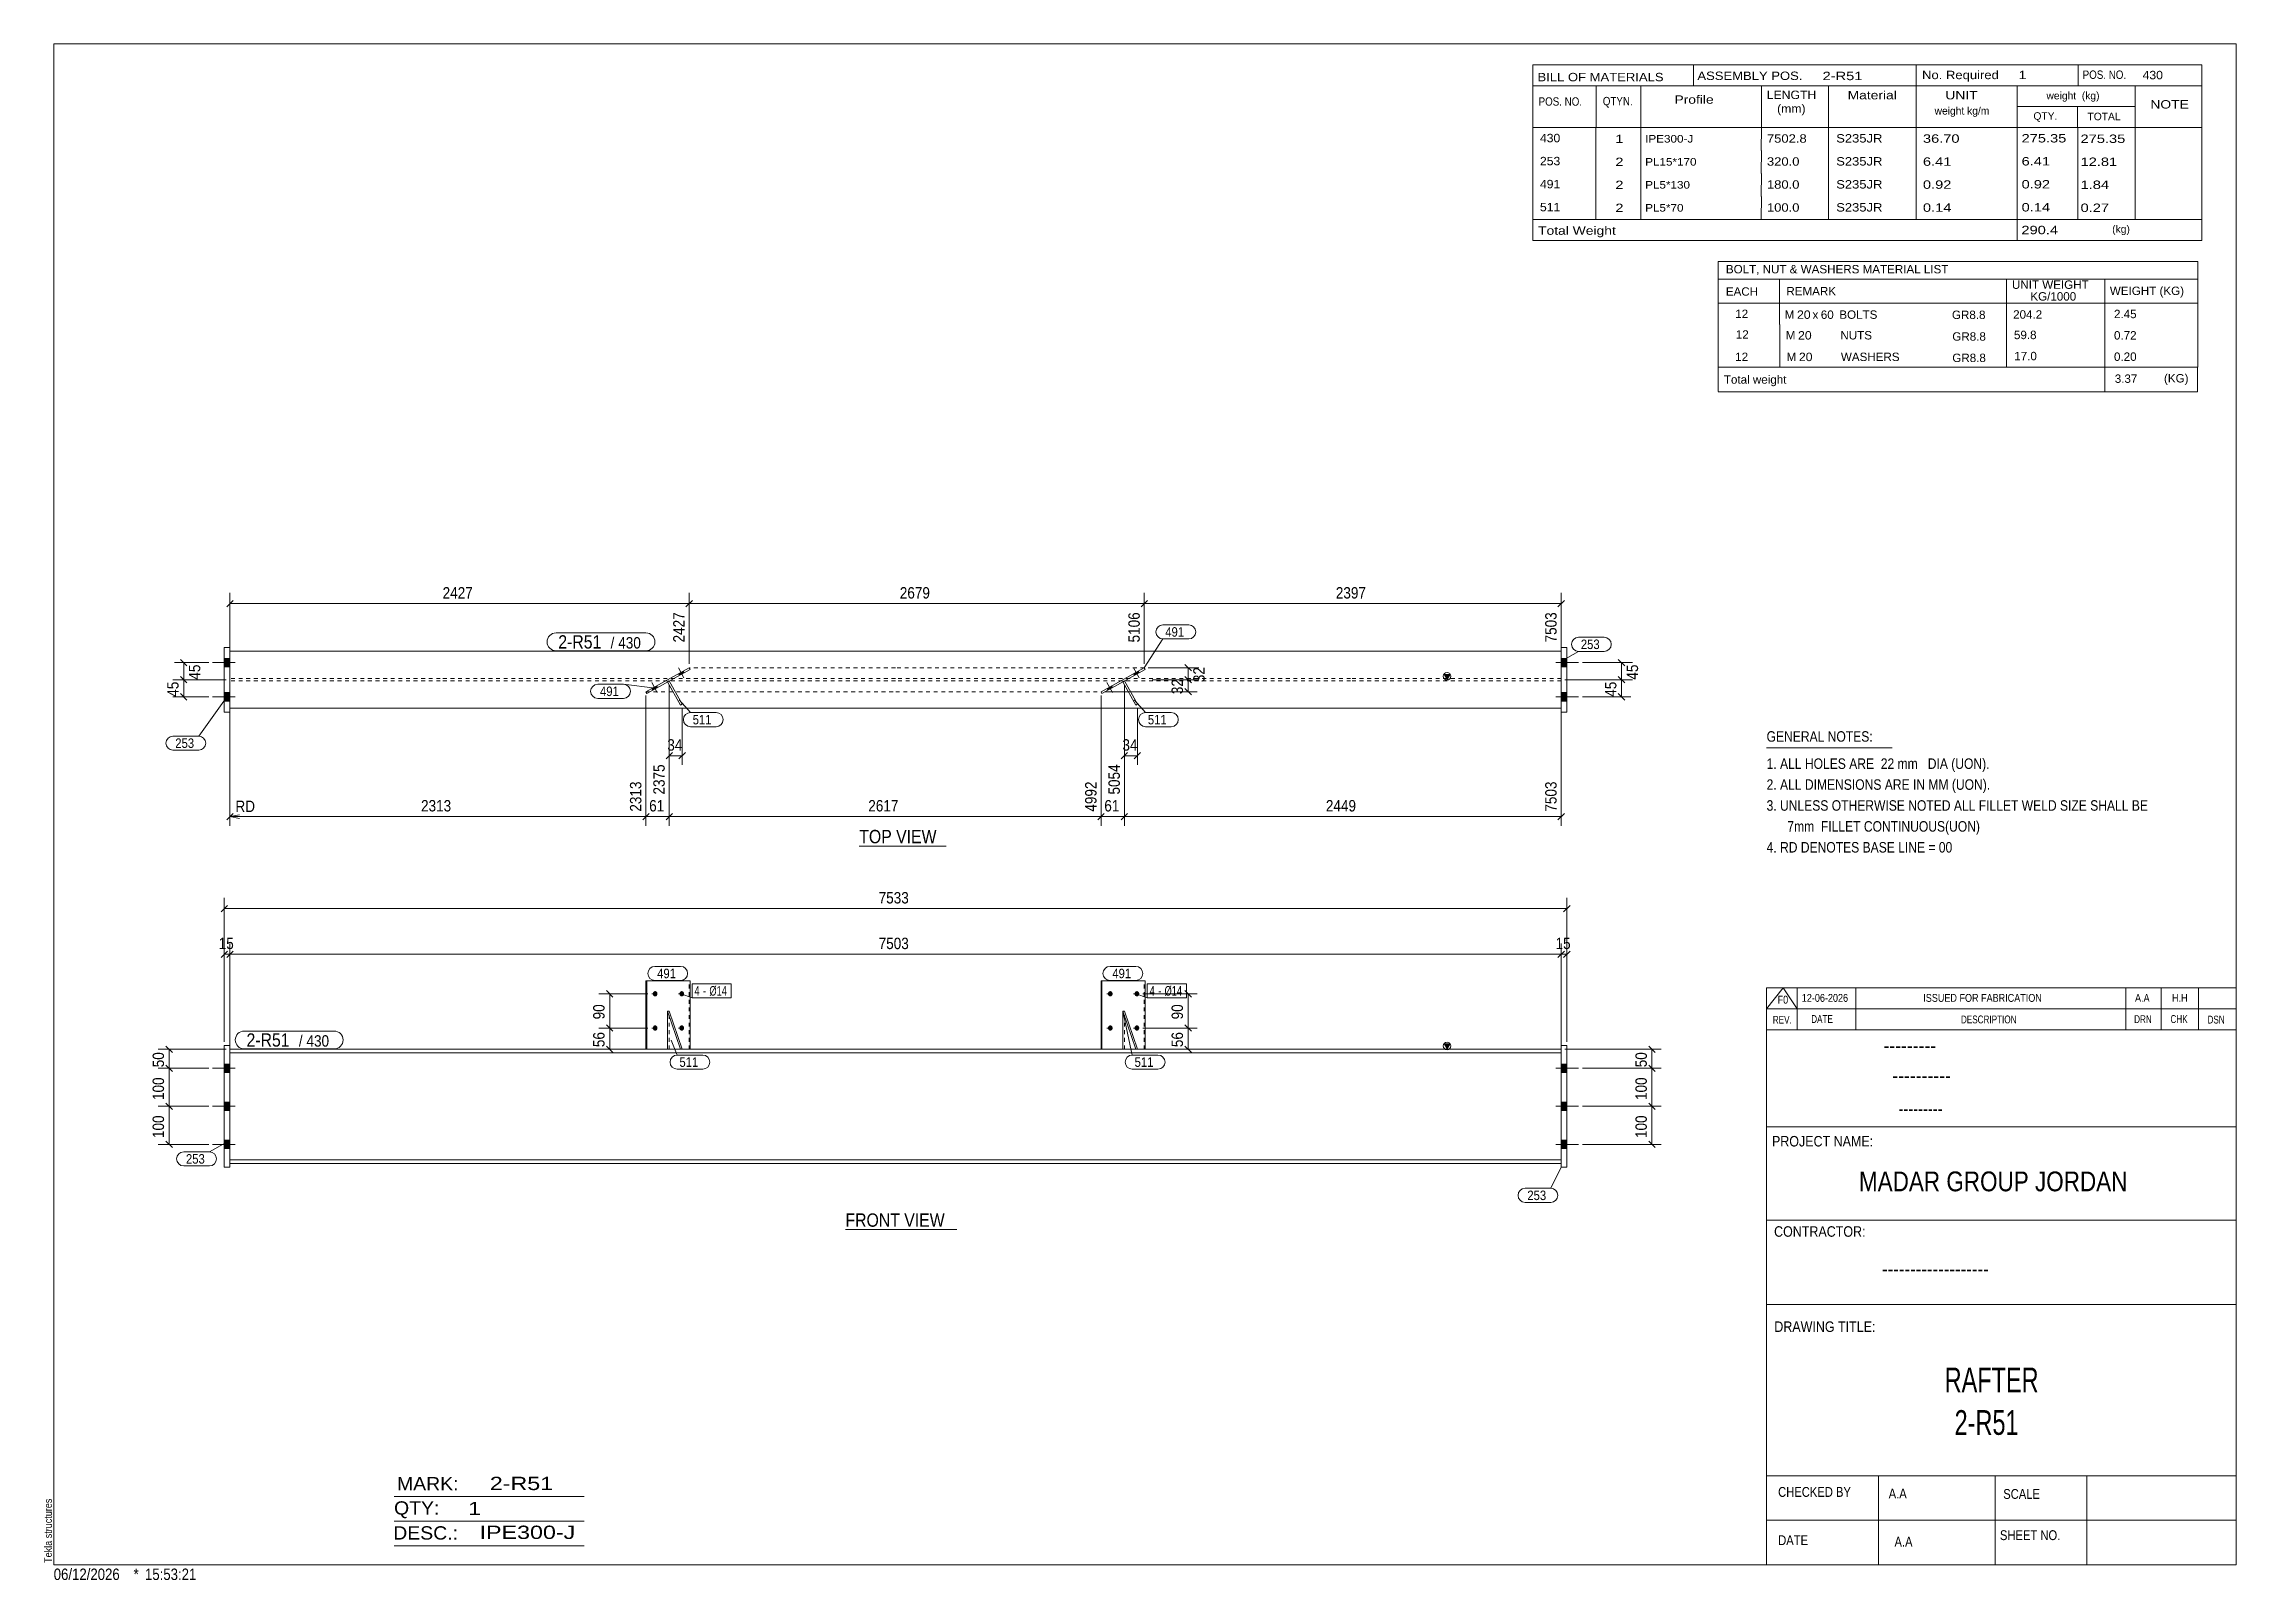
# Model space of a CAD drawing. Header units: millimetres. Extents: x 2 to 579, y 1 to 405.
import ezdxf

# ---------------------------------------------------------------- set-up
doc = ezdxf.new("R2010")
doc.units = ezdxf.units.MM
doc.linetypes.add('XKITLINE00', pattern=[0])
doc.linetypes.add('XKITLINE01', pattern=[4, 1, -1, 1, -1])
for name, color, linetype, lineweight in [('Bolt', 3, 'Continuous', 0), ('BoltMark', 7, 'Continuous', 0), ('Dimensions', 7, 'Continuous', 0), ('DrawingSheet', 5, 'Continuous', 0), ('GraphicObject', 6, 'Continuous', 0), ('OtherObjectType', 7, 'Continuous', 0), ('Part', 2, 'Continuous', 0), ('PartMark', 7, 'Continuous', 0)]:
    doc.layers.add(name, color=color, linetype=linetype, lineweight=lineweight)
doc.styles.add('@ARIAL_UNICODE_MS_BOLD', font='ARIAL.TTF')
doc.styles.add('ARIAL', font='ARIAL.TTF')
doc.styles.add('ARIAL_NARROW', font='ARIALN.TTF')
doc.styles.add('COMIC_SANS_MS_BOLD', font='COMICBD.TTF')
doc.styles.add('SWIS721_EX_BT', font='ARIAL.TTF')
doc.styles.add('SWISSE', font='ARIAL.TTF')

# ---------------------------------------------------------------- blocks, each defined once
blk = doc.blocks.new('*A1')
at = {"layer": 'Bolt'}
for points in [[(51.35, 134.47), (49.85, 134.47), (49.85, 136.67), (51.35, 136.67)], [(51.35, 134.47), (49.85, 134.47), (49.85, 136.67), (51.35, 136.67)], [(51.35, 124.47), (49.85, 124.47), (49.85, 126.67), (51.35, 126.67)], [(51.35, 124.47), (49.85, 124.47), (49.85, 126.67), (51.35, 126.67)], [(51.35, 114.47), (49.85, 114.47), (49.85, 116.67), (51.35, 116.67)], [(51.35, 114.47), (49.85, 114.47), (49.85, 116.67), (51.35, 116.67)]]:
    blk.add_hatch(color=3, dxfattribs=at).paths.add_polyline_path(points, flags=17)
at = {"layer": 'Bolt', "color": 3, "linetype": 'XKITLINE00', "lineweight": 0}
for p, q in [((46.75, 135.57), (52.75, 135.57)), ((46.75, 135.57), (52.75, 135.57)), ((49.85, 136.67), (51.35, 136.67)), ((49.85, 136.67), (51.35, 136.67)), ((49.85, 134.47), (51.35, 134.47)), ((49.85, 134.47), (51.35, 134.47)), ((46.75, 125.57), (52.75, 125.57)), ((46.75, 125.57), (52.75, 125.57)), ((49.85, 126.67), (51.35, 126.67)), ((49.85, 126.67), (51.35, 126.67)), ((49.85, 124.47), (51.35, 124.47)), ((49.85, 124.47), (51.35, 124.47)), ((46.75, 115.57), (52.75, 115.57)), ((46.75, 115.57), (52.75, 115.57)), ((49.85, 116.67), (51.35, 116.67)), ((49.85, 116.67), (51.35, 116.67)), ((49.85, 114.47), (51.35, 114.47)), ((49.85, 114.47), (51.35, 114.47))]:
    blk.add_line(p, q, dxfattribs=at)
blk = doc.blocks.new('*A2')
at = {"layer": 'Bolt'}
for points in [[(402.97, 134.47), (401.47, 134.47), (401.47, 136.67), (402.97, 136.67)], [(402.97, 134.47), (401.47, 134.47), (401.47, 136.67), (402.97, 136.67)], [(402.97, 124.47), (401.47, 124.47), (401.47, 126.67), (402.97, 126.67)], [(402.97, 124.47), (401.47, 124.47), (401.47, 126.67), (402.97, 126.67)], [(402.97, 114.47), (401.47, 114.47), (401.47, 116.67), (402.97, 116.67)], [(402.97, 114.47), (401.47, 114.47), (401.47, 116.67), (402.97, 116.67)]]:
    blk.add_hatch(color=3, dxfattribs=at).paths.add_polyline_path(points, flags=17)
at = {"layer": 'Bolt', "color": 3, "linetype": 'XKITLINE00', "lineweight": 0}
for p, q in [((406.07, 135.57), (400.07, 135.57)), ((406.07, 135.57), (400.07, 135.57)), ((402.97, 136.67), (401.47, 136.67)), ((402.97, 136.67), (401.47, 136.67)), ((402.97, 134.47), (401.47, 134.47)), ((402.97, 134.47), (401.47, 134.47)), ((406.07, 125.57), (400.07, 125.57)), ((406.07, 125.57), (400.07, 125.57)), ((402.97, 126.67), (401.47, 126.67)), ((402.97, 126.67), (401.47, 126.67)), ((402.97, 124.47), (401.47, 124.47)), ((402.97, 124.47), (401.47, 124.47)), ((406.07, 115.57), (400.07, 115.57)), ((406.07, 115.57), (400.07, 115.57)), ((402.97, 116.67), (401.47, 116.67)), ((402.97, 116.67), (401.47, 116.67)), ((402.97, 114.47), (401.47, 114.47)), ((402.97, 114.47), (401.47, 114.47))]:
    blk.add_line(p, q, dxfattribs=at)
blk = doc.blocks.new('*A3')
at = {"layer": 'Bolt'}
for points in [[(282.28, 155.2), (282.28, 155.24), (282.28, 155.27), (282.29, 155.3), (282.29, 155.34), (282.3, 155.37), (282.31, 155.4), (282.32, 155.44), (282.33, 155.47), (282.35, 155.5), (282.36, 155.53), (282.38, 155.56), (282.4, 155.58), (282.42, 155.61), (282.43, 155.64), (282.46, 155.66), (282.48, 155.69), (282.5, 155.71), (282.52, 155.73), (282.55, 155.75), (282.57, 155.77), (282.6, 155.79), (282.63, 155.8), (282.65, 155.81), (282.68, 155.83), (282.71, 155.84), (282.74, 155.85), (282.77, 155.85), (282.8, 155.86), (282.83, 155.86), (282.86, 155.87), (282.89, 155.87), (282.92, 155.87), (282.95, 155.86), (282.98, 155.86), (283.01, 155.85), (283.04, 155.85), (283.07, 155.84), (283.09, 155.83), (283.12, 155.81), (283.15, 155.8), (283.18, 155.79), (283.2, 155.77), (283.23, 155.75), (283.25, 155.73), (283.28, 155.71), (283.3, 155.69), (283.32, 155.66), (283.34, 155.64), (283.36, 155.61), (283.38, 155.58), (283.4, 155.56), (283.41, 155.53), (283.43, 155.5), (283.44, 155.47), (283.45, 155.44), (283.46, 155.4), (283.47, 155.37), (283.48, 155.34), (283.49, 155.3), (283.49, 155.27), (283.5, 155.24), (283.5, 155.2), (283.5, 155.17), (283.5, 155.13), (283.5, 155.1), (283.49, 155.07), (283.49, 155.03), (283.48, 155), (283.47, 154.96), (283.46, 154.93), (283.45, 154.9), (283.44, 154.87), (283.43, 154.84), (283.41, 154.81), (283.4, 154.78), (283.38, 154.75), (283.36, 154.72), (283.34, 154.7), (283.32, 154.67), (283.3, 154.65), (283.28, 154.63), (283.25, 154.61), (283.23, 154.59), (283.2, 154.57), (283.18, 154.55), (283.15, 154.54), (283.12, 154.52), (283.09, 154.51), (283.07, 154.5), (283.04, 154.49), (283.01, 154.48), (282.98, 154.48), (282.95, 154.47), (282.92, 154.47), (282.89, 154.47), (282.86, 154.47), (282.83, 154.47), (282.8, 154.48), (282.77, 154.48), (282.74, 154.49), (282.71, 154.5), (282.68, 154.51), (282.65, 154.52), (282.63, 154.54), (282.6, 154.55), (282.57, 154.57), (282.55, 154.59), (282.52, 154.61), (282.5, 154.63), (282.48, 154.65), (282.46, 154.67), (282.43, 154.7), (282.42, 154.72), (282.4, 154.75), (282.38, 154.78), (282.36, 154.81), (282.35, 154.84), (282.33, 154.87), (282.32, 154.9), (282.31, 154.93), (282.3, 154.96), (282.29, 155), (282.29, 155.03), (282.28, 155.07), (282.28, 155.1), (282.28, 155.13), (282.28, 155.17)], [(289.27, 155.2), (289.27, 155.24), (289.28, 155.27), (289.28, 155.3), (289.29, 155.34), (289.3, 155.37), (289.31, 155.4), (289.32, 155.44), (289.33, 155.47), (289.34, 155.5), (289.36, 155.53), (289.37, 155.56), (289.39, 155.58), (289.41, 155.61), (289.43, 155.64), (289.45, 155.66), (289.47, 155.69), (289.49, 155.71), (289.52, 155.73), (289.54, 155.75), (289.57, 155.77), (289.59, 155.79), (289.62, 155.8), (289.65, 155.81), (289.68, 155.83), (289.71, 155.84), (289.73, 155.85), (289.76, 155.85), (289.79, 155.86), (289.82, 155.86), (289.85, 155.87), (289.88, 155.87), (289.91, 155.87), (289.94, 155.86), (289.97, 155.86), (290, 155.85), (290.03, 155.85), (290.06, 155.84), (290.09, 155.83), (290.12, 155.81), (290.14, 155.8), (290.17, 155.79), (290.2, 155.77), (290.22, 155.75), (290.25, 155.73), (290.27, 155.71), (290.29, 155.69), (290.32, 155.66), (290.34, 155.64), (290.36, 155.61), (290.37, 155.58), (290.39, 155.56), (290.41, 155.53), (290.42, 155.5), (290.44, 155.47), (290.45, 155.44), (290.46, 155.4), (290.47, 155.37), (290.48, 155.34), (290.48, 155.3), (290.49, 155.27), (290.49, 155.24), (290.49, 155.2), (290.49, 155.17), (290.49, 155.13), (290.49, 155.1), (290.49, 155.07), (290.48, 155.03), (290.48, 155), (290.47, 154.96), (290.46, 154.93), (290.45, 154.9), (290.44, 154.87), (290.42, 154.84), (290.41, 154.81), (290.39, 154.78), (290.37, 154.75), (290.36, 154.72), (290.34, 154.7), (290.32, 154.67), (290.29, 154.65), (290.27, 154.63), (290.25, 154.61), (290.22, 154.59), (290.2, 154.57), (290.17, 154.55), (290.14, 154.54), (290.12, 154.52), (290.09, 154.51), (290.06, 154.5), (290.03, 154.49), (290, 154.48), (289.97, 154.48), (289.94, 154.47), (289.91, 154.47), (289.88, 154.47), (289.85, 154.47), (289.82, 154.47), (289.79, 154.48), (289.76, 154.48), (289.73, 154.49), (289.71, 154.5), (289.68, 154.51), (289.65, 154.52), (289.62, 154.54), (289.59, 154.55), (289.57, 154.57), (289.54, 154.59), (289.52, 154.61), (289.49, 154.63), (289.47, 154.65), (289.45, 154.67), (289.43, 154.7), (289.41, 154.72), (289.39, 154.75), (289.37, 154.78), (289.36, 154.81), (289.34, 154.84), (289.33, 154.87), (289.32, 154.9), (289.31, 154.93), (289.3, 154.96), (289.29, 155), (289.28, 155.03), (289.28, 155.07), (289.27, 155.1), (289.27, 155.13), (289.27, 155.17)], [(282.28, 146.2), (282.28, 146.24), (282.28, 146.27), (282.29, 146.3), (282.29, 146.34), (282.3, 146.37), (282.31, 146.4), (282.32, 146.44), (282.33, 146.47), (282.35, 146.5), (282.36, 146.53), (282.38, 146.56), (282.4, 146.58), (282.42, 146.61), (282.43, 146.64), (282.46, 146.66), (282.48, 146.69), (282.5, 146.71), (282.52, 146.73), (282.55, 146.75), (282.57, 146.77), (282.6, 146.79), (282.63, 146.8), (282.65, 146.81), (282.68, 146.83), (282.71, 146.84), (282.74, 146.85), (282.77, 146.85), (282.8, 146.86), (282.83, 146.86), (282.86, 146.87), (282.89, 146.87), (282.92, 146.87), (282.95, 146.86), (282.98, 146.86), (283.01, 146.85), (283.04, 146.85), (283.07, 146.84), (283.09, 146.83), (283.12, 146.81), (283.15, 146.8), (283.18, 146.79), (283.2, 146.77), (283.23, 146.75), (283.25, 146.73), (283.28, 146.71), (283.3, 146.69), (283.32, 146.66), (283.34, 146.64), (283.36, 146.61), (283.38, 146.58), (283.4, 146.56), (283.41, 146.53), (283.43, 146.5), (283.44, 146.47), (283.45, 146.44), (283.46, 146.4), (283.47, 146.37), (283.48, 146.34), (283.49, 146.3), (283.49, 146.27), (283.5, 146.24), (283.5, 146.2), (283.5, 146.17), (283.5, 146.13), (283.5, 146.1), (283.49, 146.07), (283.49, 146.03), (283.48, 146), (283.47, 145.96), (283.46, 145.93), (283.45, 145.9), (283.44, 145.87), (283.43, 145.84), (283.41, 145.81), (283.4, 145.78), (283.38, 145.75), (283.36, 145.72), (283.34, 145.7), (283.32, 145.67), (283.3, 145.65), (283.28, 145.63), (283.25, 145.61), (283.23, 145.59), (283.2, 145.57), (283.18, 145.55), (283.15, 145.54), (283.12, 145.52), (283.09, 145.51), (283.07, 145.5), (283.04, 145.49), (283.01, 145.48), (282.98, 145.48), (282.95, 145.47), (282.92, 145.47), (282.89, 145.47), (282.86, 145.47), (282.83, 145.47), (282.8, 145.48), (282.77, 145.48), (282.74, 145.49), (282.71, 145.5), (282.68, 145.51), (282.65, 145.52), (282.63, 145.54), (282.6, 145.55), (282.57, 145.57), (282.55, 145.59), (282.52, 145.61), (282.5, 145.63), (282.48, 145.65), (282.46, 145.67), (282.43, 145.7), (282.42, 145.72), (282.4, 145.75), (282.38, 145.78), (282.36, 145.81), (282.35, 145.84), (282.33, 145.87), (282.32, 145.9), (282.31, 145.93), (282.3, 145.96), (282.29, 146), (282.29, 146.03), (282.28, 146.07), (282.28, 146.1), (282.28, 146.13), (282.28, 146.17)], [(289.27, 146.2), (289.27, 146.24), (289.28, 146.27), (289.28, 146.3), (289.29, 146.34), (289.3, 146.37), (289.31, 146.4), (289.32, 146.44), (289.33, 146.47), (289.34, 146.5), (289.36, 146.53), (289.37, 146.56), (289.39, 146.58), (289.41, 146.61), (289.43, 146.64), (289.45, 146.66), (289.47, 146.69), (289.49, 146.71), (289.52, 146.73), (289.54, 146.75), (289.57, 146.77), (289.59, 146.79), (289.62, 146.8), (289.65, 146.81), (289.68, 146.83), (289.71, 146.84), (289.73, 146.85), (289.76, 146.85), (289.79, 146.86), (289.82, 146.86), (289.85, 146.87), (289.88, 146.87), (289.91, 146.87), (289.94, 146.86), (289.97, 146.86), (290, 146.85), (290.03, 146.85), (290.06, 146.84), (290.09, 146.83), (290.12, 146.81), (290.14, 146.8), (290.17, 146.79), (290.2, 146.77), (290.22, 146.75), (290.25, 146.73), (290.27, 146.71), (290.29, 146.69), (290.32, 146.66), (290.34, 146.64), (290.36, 146.61), (290.37, 146.58), (290.39, 146.56), (290.41, 146.53), (290.42, 146.5), (290.44, 146.47), (290.45, 146.44), (290.46, 146.4), (290.47, 146.37), (290.48, 146.34), (290.48, 146.3), (290.49, 146.27), (290.49, 146.24), (290.49, 146.2), (290.49, 146.17), (290.49, 146.13), (290.49, 146.1), (290.49, 146.07), (290.48, 146.03), (290.48, 146), (290.47, 145.96), (290.46, 145.93), (290.45, 145.9), (290.44, 145.87), (290.42, 145.84), (290.41, 145.81), (290.39, 145.78), (290.37, 145.75), (290.36, 145.72), (290.34, 145.7), (290.32, 145.67), (290.29, 145.65), (290.27, 145.63), (290.25, 145.61), (290.22, 145.59), (290.2, 145.57), (290.17, 145.55), (290.14, 145.54), (290.12, 145.52), (290.09, 145.51), (290.06, 145.5), (290.03, 145.49), (290, 145.48), (289.97, 145.48), (289.94, 145.47), (289.91, 145.47), (289.88, 145.47), (289.85, 145.47), (289.82, 145.47), (289.79, 145.48), (289.76, 145.48), (289.73, 145.49), (289.71, 145.5), (289.68, 145.51), (289.65, 145.52), (289.62, 145.54), (289.59, 145.55), (289.57, 145.57), (289.54, 145.59), (289.52, 145.61), (289.49, 145.63), (289.47, 145.65), (289.45, 145.67), (289.43, 145.7), (289.41, 145.72), (289.39, 145.75), (289.37, 145.78), (289.36, 145.81), (289.34, 145.84), (289.33, 145.87), (289.32, 145.9), (289.31, 145.93), (289.3, 145.96), (289.29, 146), (289.28, 146.03), (289.28, 146.07), (289.27, 146.1), (289.27, 146.13), (289.27, 146.17)]]:
    blk.add_hatch(color=3, dxfattribs=at).paths.add_polyline_path(points, flags=17)
at = {"layer": 'Bolt', "color": 3, "linetype": 'XKITLINE00', "lineweight": 0}
for p, q in [((283.45, 155.17), (282, 155.17)), ((290.45, 155.17), (288.99, 155.17)), ((283.45, 146.17), (282, 146.17)), ((290.45, 146.17), (288.99, 146.17))]:
    blk.add_line(p, q, dxfattribs=at)
blk = doc.blocks.new('*A4')
at = {"layer": 'Bolt'}
for points in [[(162.57, 155.2), (162.57, 155.24), (162.57, 155.27), (162.58, 155.3), (162.59, 155.34), (162.59, 155.37), (162.6, 155.4), (162.61, 155.44), (162.63, 155.47), (162.64, 155.5), (162.65, 155.53), (162.67, 155.56), (162.69, 155.58), (162.71, 155.61), (162.73, 155.64), (162.75, 155.66), (162.77, 155.69), (162.79, 155.71), (162.81, 155.73), (162.84, 155.75), (162.86, 155.77), (162.89, 155.79), (162.92, 155.8), (162.94, 155.81), (162.97, 155.83), (163, 155.84), (163.03, 155.85), (163.06, 155.85), (163.09, 155.86), (163.12, 155.86), (163.15, 155.87), (163.18, 155.87), (163.21, 155.87), (163.24, 155.86), (163.27, 155.86), (163.3, 155.85), (163.33, 155.85), (163.36, 155.84), (163.39, 155.83), (163.41, 155.81), (163.44, 155.8), (163.47, 155.79), (163.49, 155.77), (163.52, 155.75), (163.54, 155.73), (163.57, 155.71), (163.59, 155.69), (163.61, 155.66), (163.63, 155.64), (163.65, 155.61), (163.67, 155.58), (163.69, 155.56), (163.7, 155.53), (163.72, 155.5), (163.73, 155.47), (163.74, 155.44), (163.76, 155.4), (163.76, 155.37), (163.77, 155.34), (163.78, 155.3), (163.78, 155.27), (163.79, 155.24), (163.79, 155.2), (163.79, 155.17), (163.79, 155.13), (163.79, 155.1), (163.78, 155.07), (163.78, 155.03), (163.77, 155), (163.76, 154.96), (163.76, 154.93), (163.74, 154.9), (163.73, 154.87), (163.72, 154.84), (163.7, 154.81), (163.69, 154.78), (163.67, 154.75), (163.65, 154.72), (163.63, 154.7), (163.61, 154.67), (163.59, 154.65), (163.57, 154.63), (163.54, 154.61), (163.52, 154.59), (163.49, 154.57), (163.47, 154.55), (163.44, 154.54), (163.41, 154.52), (163.39, 154.51), (163.36, 154.5), (163.33, 154.49), (163.3, 154.48), (163.27, 154.48), (163.24, 154.47), (163.21, 154.47), (163.18, 154.47), (163.15, 154.47), (163.12, 154.47), (163.09, 154.48), (163.06, 154.48), (163.03, 154.49), (163, 154.5), (162.97, 154.51), (162.94, 154.52), (162.92, 154.54), (162.89, 154.55), (162.86, 154.57), (162.84, 154.59), (162.81, 154.61), (162.79, 154.63), (162.77, 154.65), (162.75, 154.67), (162.73, 154.7), (162.71, 154.72), (162.69, 154.75), (162.67, 154.78), (162.65, 154.81), (162.64, 154.84), (162.63, 154.87), (162.61, 154.9), (162.6, 154.93), (162.59, 154.96), (162.59, 155), (162.58, 155.03), (162.57, 155.07), (162.57, 155.1), (162.57, 155.13), (162.57, 155.17)], [(169.56, 155.2), (169.56, 155.24), (169.57, 155.27), (169.57, 155.3), (169.58, 155.34), (169.59, 155.37), (169.6, 155.4), (169.61, 155.44), (169.62, 155.47), (169.63, 155.5), (169.65, 155.53), (169.66, 155.56), (169.68, 155.58), (169.7, 155.61), (169.72, 155.64), (169.74, 155.66), (169.76, 155.69), (169.79, 155.71), (169.81, 155.73), (169.83, 155.75), (169.86, 155.77), (169.89, 155.79), (169.91, 155.8), (169.94, 155.81), (169.97, 155.83), (170, 155.84), (170.03, 155.85), (170.05, 155.85), (170.08, 155.86), (170.11, 155.86), (170.14, 155.87), (170.17, 155.87), (170.2, 155.87), (170.23, 155.86), (170.26, 155.86), (170.29, 155.85), (170.32, 155.85), (170.35, 155.84), (170.38, 155.83), (170.41, 155.81), (170.44, 155.8), (170.46, 155.79), (170.49, 155.77), (170.51, 155.75), (170.54, 155.73), (170.56, 155.71), (170.58, 155.69), (170.61, 155.66), (170.63, 155.64), (170.65, 155.61), (170.67, 155.58), (170.68, 155.56), (170.7, 155.53), (170.71, 155.5), (170.73, 155.47), (170.74, 155.44), (170.75, 155.4), (170.76, 155.37), (170.77, 155.34), (170.77, 155.3), (170.78, 155.27), (170.78, 155.24), (170.79, 155.2), (170.79, 155.17), (170.79, 155.13), (170.78, 155.1), (170.78, 155.07), (170.77, 155.03), (170.77, 155), (170.76, 154.96), (170.75, 154.93), (170.74, 154.9), (170.73, 154.87), (170.71, 154.84), (170.7, 154.81), (170.68, 154.78), (170.67, 154.75), (170.65, 154.72), (170.63, 154.7), (170.61, 154.67), (170.58, 154.65), (170.56, 154.63), (170.54, 154.61), (170.51, 154.59), (170.49, 154.57), (170.46, 154.55), (170.44, 154.54), (170.41, 154.52), (170.38, 154.51), (170.35, 154.5), (170.32, 154.49), (170.29, 154.48), (170.26, 154.48), (170.23, 154.47), (170.2, 154.47), (170.17, 154.47), (170.14, 154.47), (170.11, 154.47), (170.08, 154.48), (170.05, 154.48), (170.03, 154.49), (170, 154.5), (169.97, 154.51), (169.94, 154.52), (169.91, 154.54), (169.89, 154.55), (169.86, 154.57), (169.83, 154.59), (169.81, 154.61), (169.79, 154.63), (169.76, 154.65), (169.74, 154.67), (169.72, 154.7), (169.7, 154.72), (169.68, 154.75), (169.66, 154.78), (169.65, 154.81), (169.63, 154.84), (169.62, 154.87), (169.61, 154.9), (169.6, 154.93), (169.59, 154.96), (169.58, 155), (169.57, 155.03), (169.57, 155.07), (169.56, 155.1), (169.56, 155.13), (169.56, 155.17)], [(162.57, 146.2), (162.57, 146.24), (162.57, 146.27), (162.58, 146.3), (162.59, 146.34), (162.59, 146.37), (162.6, 146.4), (162.61, 146.44), (162.63, 146.47), (162.64, 146.5), (162.65, 146.53), (162.67, 146.56), (162.69, 146.58), (162.71, 146.61), (162.73, 146.64), (162.75, 146.66), (162.77, 146.69), (162.79, 146.71), (162.81, 146.73), (162.84, 146.75), (162.86, 146.77), (162.89, 146.79), (162.92, 146.8), (162.94, 146.81), (162.97, 146.83), (163, 146.84), (163.03, 146.85), (163.06, 146.85), (163.09, 146.86), (163.12, 146.86), (163.15, 146.87), (163.18, 146.87), (163.21, 146.87), (163.24, 146.86), (163.27, 146.86), (163.3, 146.85), (163.33, 146.85), (163.36, 146.84), (163.39, 146.83), (163.41, 146.81), (163.44, 146.8), (163.47, 146.79), (163.49, 146.77), (163.52, 146.75), (163.54, 146.73), (163.57, 146.71), (163.59, 146.69), (163.61, 146.66), (163.63, 146.64), (163.65, 146.61), (163.67, 146.58), (163.69, 146.56), (163.7, 146.53), (163.72, 146.5), (163.73, 146.47), (163.74, 146.44), (163.76, 146.4), (163.76, 146.37), (163.77, 146.34), (163.78, 146.3), (163.78, 146.27), (163.79, 146.24), (163.79, 146.2), (163.79, 146.17), (163.79, 146.13), (163.79, 146.1), (163.78, 146.07), (163.78, 146.03), (163.77, 146), (163.76, 145.96), (163.76, 145.93), (163.74, 145.9), (163.73, 145.87), (163.72, 145.84), (163.7, 145.81), (163.69, 145.78), (163.67, 145.75), (163.65, 145.72), (163.63, 145.7), (163.61, 145.67), (163.59, 145.65), (163.57, 145.63), (163.54, 145.61), (163.52, 145.59), (163.49, 145.57), (163.47, 145.55), (163.44, 145.54), (163.41, 145.52), (163.39, 145.51), (163.36, 145.5), (163.33, 145.49), (163.3, 145.48), (163.27, 145.48), (163.24, 145.47), (163.21, 145.47), (163.18, 145.47), (163.15, 145.47), (163.12, 145.47), (163.09, 145.48), (163.06, 145.48), (163.03, 145.49), (163, 145.5), (162.97, 145.51), (162.94, 145.52), (162.92, 145.54), (162.89, 145.55), (162.86, 145.57), (162.84, 145.59), (162.81, 145.61), (162.79, 145.63), (162.77, 145.65), (162.75, 145.67), (162.73, 145.7), (162.71, 145.72), (162.69, 145.75), (162.67, 145.78), (162.65, 145.81), (162.64, 145.84), (162.63, 145.87), (162.61, 145.9), (162.6, 145.93), (162.59, 145.96), (162.59, 146), (162.58, 146.03), (162.57, 146.07), (162.57, 146.1), (162.57, 146.13), (162.57, 146.17)], [(169.56, 146.2), (169.56, 146.24), (169.57, 146.27), (169.57, 146.3), (169.58, 146.34), (169.59, 146.37), (169.6, 146.4), (169.61, 146.44), (169.62, 146.47), (169.63, 146.5), (169.65, 146.53), (169.66, 146.56), (169.68, 146.58), (169.7, 146.61), (169.72, 146.64), (169.74, 146.66), (169.76, 146.69), (169.79, 146.71), (169.81, 146.73), (169.83, 146.75), (169.86, 146.77), (169.89, 146.79), (169.91, 146.8), (169.94, 146.81), (169.97, 146.83), (170, 146.84), (170.03, 146.85), (170.05, 146.85), (170.08, 146.86), (170.11, 146.86), (170.14, 146.87), (170.17, 146.87), (170.2, 146.87), (170.23, 146.86), (170.26, 146.86), (170.29, 146.85), (170.32, 146.85), (170.35, 146.84), (170.38, 146.83), (170.41, 146.81), (170.44, 146.8), (170.46, 146.79), (170.49, 146.77), (170.51, 146.75), (170.54, 146.73), (170.56, 146.71), (170.58, 146.69), (170.61, 146.66), (170.63, 146.64), (170.65, 146.61), (170.67, 146.58), (170.68, 146.56), (170.7, 146.53), (170.71, 146.5), (170.73, 146.47), (170.74, 146.44), (170.75, 146.4), (170.76, 146.37), (170.77, 146.34), (170.77, 146.3), (170.78, 146.27), (170.78, 146.24), (170.79, 146.2), (170.79, 146.17), (170.79, 146.13), (170.78, 146.1), (170.78, 146.07), (170.77, 146.03), (170.77, 146), (170.76, 145.96), (170.75, 145.93), (170.74, 145.9), (170.73, 145.87), (170.71, 145.84), (170.7, 145.81), (170.68, 145.78), (170.67, 145.75), (170.65, 145.72), (170.63, 145.7), (170.61, 145.67), (170.58, 145.65), (170.56, 145.63), (170.54, 145.61), (170.51, 145.59), (170.49, 145.57), (170.46, 145.55), (170.44, 145.54), (170.41, 145.52), (170.38, 145.51), (170.35, 145.5), (170.32, 145.49), (170.29, 145.48), (170.26, 145.48), (170.23, 145.47), (170.2, 145.47), (170.17, 145.47), (170.14, 145.47), (170.11, 145.47), (170.08, 145.48), (170.05, 145.48), (170.03, 145.49), (170, 145.5), (169.97, 145.51), (169.94, 145.52), (169.91, 145.54), (169.89, 145.55), (169.86, 145.57), (169.83, 145.59), (169.81, 145.61), (169.79, 145.63), (169.76, 145.65), (169.74, 145.67), (169.72, 145.7), (169.7, 145.72), (169.68, 145.75), (169.66, 145.78), (169.65, 145.81), (169.63, 145.84), (169.62, 145.87), (169.61, 145.9), (169.6, 145.93), (169.59, 145.96), (169.58, 146), (169.57, 146.03), (169.57, 146.07), (169.56, 146.1), (169.56, 146.13), (169.56, 146.17)]]:
    blk.add_hatch(color=3, dxfattribs=at).paths.add_polyline_path(points, flags=17)
at = {"layer": 'Bolt', "color": 3, "linetype": 'XKITLINE00', "lineweight": 0}
for p, q in [((163.74, 155.17), (162.29, 155.17)), ((170.74, 155.17), (169.28, 155.17)), ((163.74, 146.17), (162.29, 146.17)), ((170.74, 146.17), (169.28, 146.17))]:
    blk.add_line(p, q, dxfattribs=at)
blk = doc.blocks.new('*A5')
at = {"layer": 'Part'}
blk.add_hatch(color=2, dxfattribs=at).paths.add_polyline_path([(370.67, 141.97), (372.27, 141.97), (371.47, 140.57)], flags=17)
at = {"layer": 'Part', "color": 2, "linetype": 'XKITLINE00', "lineweight": 0}
for p, q in [((106.65, 140.57), (51.35, 140.57)), ((51.35, 139.67), (106.65, 139.67)), ((226.36, 140.57), (106.75, 140.57)), ((106.75, 139.67), (226.36, 139.67)), ((346.07, 140.57), (226.46, 140.57)), ((226.46, 139.67), (346.07, 139.67)), ((401.47, 140.57), (346.17, 140.57)), ((346.17, 139.67), (401.47, 139.67)), ((371.47, 140.57), (370.67, 141.97)), ((370.67, 141.97), (372.27, 141.97)), ((372.27, 141.97), (371.47, 140.57)), ((106.65, 111.47), (51.35, 111.47)), ((106.65, 110.57), (51.35, 110.57)), ((226.36, 111.47), (106.75, 111.47)), ((226.36, 110.57), (106.75, 110.57)), ((346.07, 111.47), (226.46, 111.47)), ((346.07, 110.57), (226.46, 110.57)), ((401.47, 111.47), (346.17, 111.47)), ((401.47, 110.57), (346.17, 110.57))]:
    blk.add_line(p, q, dxfattribs=at)
at = {"layer": 'Part', "color": 7, "linetype": 'XKITLINE01', "lineweight": 0}
for p, q in [((51.35, 110.57), (51.35, 140.57)), ((401.47, 111.47), (401.47, 140.57)), ((401.47, 110.57), (401.47, 111.47))]:
    blk.add_line(p, q, dxfattribs=at)
at = {"layer": 'Part', "color": 2, "linetype": 'XKITLINE00', "lineweight": 0}
blk.add_circle((371.47, 141.47), 1, dxfattribs=at)
blk = doc.blocks.new('*A6')
at = {"layer": 'Part', "color": 2, "linetype": 'XKITLINE00', "lineweight": 0}
for p, q in [((51.35, 141.57), (49.85, 141.57)), ((49.85, 141.57), (49.85, 109.57)), ((51.35, 109.57), (51.35, 141.57)), ((49.85, 109.57), (51.35, 109.57))]:
    blk.add_line(p, q, dxfattribs=at)
blk = doc.blocks.new('*A7')
at = {"layer": 'Part', "color": 2, "linetype": 'XKITLINE00', "lineweight": 0}
for p, q in [((401.47, 109.57), (401.47, 141.57)), ((402.97, 141.57), (401.47, 141.57)), ((402.97, 109.57), (402.97, 141.57)), ((402.97, 109.57), (401.47, 109.57))]:
    blk.add_line(p, q, dxfattribs=at)
blk = doc.blocks.new('*A8')
at = {"layer": 'Part', "color": 2, "linetype": 'XKITLINE00', "lineweight": 0}
for p, q in [((280.46, 158.57), (292.07, 158.57)), ((280.46, 140.57), (280.46, 158.57)), ((280.7, 140.57), (280.7, 158.57)), ((292.07, 158.57), (292.07, 140.57))]:
    blk.add_line(p, q, dxfattribs=at)
at = {"layer": 'Part', "color": 7, "linetype": 'XKITLINE01', "lineweight": 0}
for p, q in [((291.83, 140.57), (291.83, 158.57)), ((292.07, 140.57), (280.46, 140.57))]:
    blk.add_line(p, q, dxfattribs=at)
blk = doc.blocks.new('*A9')
at = {"layer": 'Part', "color": 2, "linetype": 'XKITLINE00', "lineweight": 0}
for p, q in [((289.56, 140.57), (286.17, 150.57)), ((286.17, 150.57), (286.17, 140.57)), ((286.17, 150.57), (286.6, 150.57)), ((286.6, 150.57), (290, 140.57))]:
    blk.add_line(p, q, dxfattribs=at)
at = {"layer": 'Part', "color": 7, "linetype": 'XKITLINE01', "lineweight": 0}
for p, q in [((286.6, 140.57), (286.6, 150.57)), ((290, 140.57), (286.17, 140.57))]:
    blk.add_line(p, q, dxfattribs=at)
blk = doc.blocks.new('*A10')
at = {"layer": 'Part', "color": 2, "linetype": 'XKITLINE00', "lineweight": 0}
for p, q in [((160.75, 158.57), (172.36, 158.57)), ((160.75, 140.57), (160.75, 158.57)), ((160.99, 140.57), (160.99, 158.57)), ((172.36, 158.57), (172.36, 140.57))]:
    blk.add_line(p, q, dxfattribs=at)
at = {"layer": 'Part', "color": 7, "linetype": 'XKITLINE01', "lineweight": 0}
for p, q in [((172.12, 140.57), (172.12, 158.57)), ((172.36, 140.57), (160.75, 140.57))]:
    blk.add_line(p, q, dxfattribs=at)
blk = doc.blocks.new('*A11')
at = {"layer": 'Part', "color": 2, "linetype": 'XKITLINE00', "lineweight": 0}
for p, q in [((169.85, 140.57), (166.46, 150.57)), ((166.46, 150.57), (166.46, 140.57)), ((166.46, 150.57), (166.89, 150.57)), ((166.89, 150.57), (170.29, 140.57))]:
    blk.add_line(p, q, dxfattribs=at)
at = {"layer": 'Part', "color": 7, "linetype": 'XKITLINE01', "lineweight": 0}
for p, q in [((166.89, 140.57), (166.89, 150.57)), ((170.29, 140.57), (166.46, 140.57))]:
    blk.add_line(p, q, dxfattribs=at)
blk = doc.blocks.new('*A12')
at = {"layer": 'Bolt'}
for points in [[(51.35, 241.17), (49.85, 241.17), (49.85, 243.37), (51.35, 243.37)], [(51.35, 241.17), (49.85, 241.17), (49.85, 243.37), (51.35, 243.37)], [(51.35, 241.17), (49.85, 241.17), (49.85, 243.37), (51.35, 243.37)], [(51.35, 232.17), (49.85, 232.17), (49.85, 234.37), (51.35, 234.37)], [(51.35, 232.17), (49.85, 232.17), (49.85, 234.37), (51.35, 234.37)], [(51.35, 232.17), (49.85, 232.17), (49.85, 234.37), (51.35, 234.37)]]:
    blk.add_hatch(color=3, dxfattribs=at).paths.add_polyline_path(points, flags=17)
at = {"layer": 'Bolt', "color": 3, "linetype": 'XKITLINE00', "lineweight": 0}
for p, q in [((46.75, 242.27), (52.75, 242.27)), ((46.75, 242.27), (52.75, 242.27)), ((46.75, 242.27), (52.75, 242.27)), ((49.85, 243.37), (51.35, 243.37)), ((49.85, 243.37), (51.35, 243.37)), ((49.85, 243.37), (51.35, 243.37)), ((49.85, 241.17), (51.35, 241.17)), ((49.85, 241.17), (51.35, 241.17)), ((49.85, 241.17), (51.35, 241.17)), ((46.75, 233.27), (52.75, 233.27)), ((46.75, 233.27), (52.75, 233.27)), ((46.75, 233.27), (52.75, 233.27)), ((49.85, 234.37), (51.35, 234.37)), ((49.85, 234.37), (51.35, 234.37)), ((49.85, 234.37), (51.35, 234.37)), ((49.85, 232.17), (51.35, 232.17)), ((49.85, 232.17), (51.35, 232.17)), ((49.85, 232.17), (51.35, 232.17))]:
    blk.add_line(p, q, dxfattribs=at)
blk = doc.blocks.new('*A13')
at = {"layer": 'Bolt'}
for points in [[(402.97, 241.17), (401.47, 241.17), (401.47, 243.37), (402.97, 243.37)], [(402.97, 241.17), (401.47, 241.17), (401.47, 243.37), (402.97, 243.37)], [(402.97, 241.17), (401.47, 241.17), (401.47, 243.37), (402.97, 243.37)], [(402.97, 232.17), (401.47, 232.17), (401.47, 234.37), (402.97, 234.37)], [(402.97, 232.17), (401.47, 232.17), (401.47, 234.37), (402.97, 234.37)], [(402.97, 232.17), (401.47, 232.17), (401.47, 234.37), (402.97, 234.37)]]:
    blk.add_hatch(color=3, dxfattribs=at).paths.add_polyline_path(points, flags=17)
at = {"layer": 'Bolt', "color": 3, "linetype": 'XKITLINE00', "lineweight": 0}
for p, q in [((406.07, 242.27), (400.07, 242.27)), ((406.07, 242.27), (400.07, 242.27)), ((406.07, 242.27), (400.07, 242.27)), ((402.97, 243.37), (401.47, 243.37)), ((402.97, 243.37), (401.47, 243.37)), ((402.97, 243.37), (401.47, 243.37)), ((402.97, 241.17), (401.47, 241.17)), ((402.97, 241.17), (401.47, 241.17)), ((402.97, 241.17), (401.47, 241.17)), ((406.07, 233.27), (400.07, 233.27)), ((406.07, 233.27), (400.07, 233.27)), ((406.07, 233.27), (400.07, 233.27)), ((402.97, 234.37), (401.47, 234.37)), ((402.97, 234.37), (401.47, 234.37)), ((402.97, 234.37), (401.47, 234.37)), ((402.97, 232.17), (401.47, 232.17)), ((402.97, 232.17), (401.47, 232.17)), ((402.97, 232.17), (401.47, 232.17))]:
    blk.add_line(p, q, dxfattribs=at)
blk = doc.blocks.new('*A14')
at = {"layer": 'Bolt'}
for points in [[(289.27, 238.93), (289.03, 239.37), (290.25, 240.05), (290.49, 239.61)], [(289.27, 238.93), (289.03, 239.37), (290.25, 240.05), (290.49, 239.61)], [(282.28, 235.05), (282.03, 235.49), (283.26, 236.17), (283.5, 235.73)], [(282.28, 235.05), (282.03, 235.49), (283.26, 236.17), (283.5, 235.73)]]:
    blk.add_hatch(color=3, dxfattribs=at).paths.add_polyline_path(points, flags=17)
at = {"layer": 'Bolt', "color": 3, "linetype": 'XKITLINE00', "lineweight": 0}
for p, q in [((283.45, 234.38), (282, 237)), ((283.45, 234.38), (282, 237)), ((290.45, 238.26), (288.99, 240.88)), ((290.45, 238.26), (288.99, 240.88)), ((289.27, 238.93), (289.03, 239.37)), ((289.27, 238.93), (289.03, 239.37)), ((290.49, 239.61), (290.25, 240.05)), ((290.49, 239.61), (290.25, 240.05)), ((282.28, 235.05), (282.03, 235.49)), ((282.28, 235.05), (282.03, 235.49)), ((283.5, 235.73), (283.26, 236.17)), ((283.5, 235.73), (283.26, 236.17))]:
    blk.add_line(p, q, dxfattribs=at)
blk = doc.blocks.new('*A15')
at = {"layer": 'Bolt'}
for points in [[(169.56, 238.93), (169.32, 239.37), (170.54, 240.05), (170.79, 239.61)], [(169.56, 238.93), (169.32, 239.37), (170.54, 240.05), (170.79, 239.61)], [(162.57, 235.05), (162.32, 235.49), (163.55, 236.17), (163.79, 235.73)], [(162.57, 235.05), (162.32, 235.49), (163.55, 236.17), (163.79, 235.73)]]:
    blk.add_hatch(color=3, dxfattribs=at).paths.add_polyline_path(points, flags=17)
at = {"layer": 'Bolt', "color": 3, "linetype": 'XKITLINE00', "lineweight": 0}
for p, q in [((163.74, 234.38), (162.29, 237)), ((163.74, 234.38), (162.29, 237)), ((170.74, 238.26), (169.28, 240.88)), ((170.74, 238.26), (169.28, 240.88)), ((169.56, 238.93), (169.32, 239.37)), ((169.56, 238.93), (169.32, 239.37)), ((170.79, 239.61), (170.54, 240.05)), ((170.79, 239.61), (170.54, 240.05)), ((162.57, 235.05), (162.32, 235.49)), ((162.57, 235.05), (162.32, 235.49)), ((163.79, 235.73), (163.55, 236.17)), ((163.79, 235.73), (163.55, 236.17))]:
    blk.add_line(p, q, dxfattribs=at)
blk = doc.blocks.new('*A16')
at = {"layer": 'Part'}
blk.add_hatch(color=2, dxfattribs=at).paths.add_polyline_path([(370.67, 239.17), (372.27, 239.17), (371.47, 237.77)], flags=17)
at = {"layer": 'Part', "color": 2, "linetype": 'XKITLINE00', "lineweight": 0}
for p, q in [((51.35, 245.27), (106.65, 245.27)), ((106.75, 245.27), (226.36, 245.27)), ((226.46, 245.27), (346.07, 245.27)), ((346.17, 245.27), (401.47, 245.27)), ((371.47, 237.77), (370.67, 239.17)), ((370.67, 239.17), (372.27, 239.17)), ((372.27, 239.17), (371.47, 237.77)), ((106.65, 230.27), (51.35, 230.27)), ((226.36, 230.27), (106.75, 230.27)), ((346.07, 230.27), (226.46, 230.27)), ((401.47, 230.27), (346.17, 230.27))]:
    blk.add_line(p, q, dxfattribs=at)
at = {"layer": 'Part', "color": 7, "linetype": 'XKITLINE01', "lineweight": 0}
for p, q in [((51.35, 230.27), (51.35, 245.27)), ((401.47, 245.27), (401.47, 230.27)), ((106.65, 238.09), (51.35, 238.09)), ((106.65, 237.44), (51.35, 237.44)), ((226.36, 238.09), (106.75, 238.09)), ((226.36, 237.44), (106.75, 237.44)), ((346.07, 238.09), (226.46, 238.09)), ((346.07, 237.44), (226.46, 237.44)), ((401.47, 238.09), (346.17, 238.09)), ((401.47, 237.44), (346.17, 237.44))]:
    blk.add_line(p, q, dxfattribs=at)
at = {"layer": 'Part', "color": 2, "linetype": 'XKITLINE00', "lineweight": 0}
blk.add_circle((371.47, 238.67), 1, dxfattribs=at)
blk = doc.blocks.new('*A17')
at = {"layer": 'Part', "color": 2, "linetype": 'XKITLINE00', "lineweight": 0}
for p, q in [((49.85, 246.27), (51.35, 246.27)), ((49.85, 229.27), (49.85, 246.27)), ((51.35, 246.27), (51.35, 229.27)), ((51.35, 229.27), (49.85, 229.27))]:
    blk.add_line(p, q, dxfattribs=at)
blk = doc.blocks.new('*A18')
at = {"layer": 'Part', "color": 2, "linetype": 'XKITLINE00', "lineweight": 0}
for p, q in [((402.97, 246.27), (401.47, 246.27)), ((401.47, 246.27), (401.47, 229.27)), ((402.97, 246.27), (402.97, 229.27)), ((402.97, 229.27), (401.47, 229.27))]:
    blk.add_line(p, q, dxfattribs=at)
blk = doc.blocks.new('*A19')
at = {"layer": 'Part', "color": 2, "linetype": 'XKITLINE00', "lineweight": 0}
for p, q in [((291.83, 240.92), (280.46, 234.61)), ((292.07, 240.49), (280.7, 234.18)), ((292.07, 240.49), (291.83, 240.92)), ((280.7, 234.18), (280.46, 234.61))]:
    blk.add_line(p, q, dxfattribs=at)
blk = doc.blocks.new('*A20')
at = {"layer": 'Part', "color": 7, "linetype": 'XKITLINE01', "lineweight": 0}
blk.add_line((286.17, 237.21), (286.6, 237.45), dxfattribs=at)
at = {"layer": 'Part', "color": 2, "linetype": 'XKITLINE00', "lineweight": 0}
for p, q in [((289.56, 231.09), (286.17, 237.21)), ((290, 231.33), (286.6, 237.45)), ((289.56, 231.09), (290, 231.33))]:
    blk.add_line(p, q, dxfattribs=at)
blk = doc.blocks.new('*A21')
at = {"layer": 'Part', "color": 2, "linetype": 'XKITLINE00', "lineweight": 0}
for p, q in [((172.12, 240.92), (160.75, 234.61)), ((172.36, 240.49), (160.99, 234.18)), ((172.36, 240.49), (172.12, 240.92)), ((160.99, 234.18), (160.75, 234.61))]:
    blk.add_line(p, q, dxfattribs=at)
blk = doc.blocks.new('*A22')
at = {"layer": 'Part', "color": 7, "linetype": 'XKITLINE01', "lineweight": 0}
blk.add_line((166.46, 237.21), (166.89, 237.45), dxfattribs=at)
at = {"layer": 'Part', "color": 2, "linetype": 'XKITLINE00', "lineweight": 0}
for p, q in [((169.85, 231.09), (166.46, 237.21)), ((170.29, 231.33), (166.89, 237.45)), ((169.85, 231.09), (170.29, 231.33))]:
    blk.add_line(p, q, dxfattribs=at)
blk = doc.blocks.new('*A23')
at = {"layer": 'GraphicObject', "color": 1, "linetype": 'XKITLINE01', "lineweight": 0}
for p, q in [((226.36, 240.92), (172.12, 240.92)), ((291.83, 240.92), (226.46, 240.92))]:
    blk.add_line(p, q, dxfattribs=at)
blk = doc.blocks.new('*A24')
at = {"layer": 'GraphicObject', "color": 1, "linetype": 'XKITLINE01', "lineweight": 0}
for p, q in [((160.75, 234.61), (226.36, 234.61)), ((226.46, 234.61), (280.46, 234.61))]:
    blk.add_line(p, q, dxfattribs=at)
blk = doc.blocks.new('*A25')
at = {"layer": 'DrawingSheet', "color": 5, "linetype": 'XKITLINE00', "lineweight": 0}
for p, q in [((579, 405), (5, 405)), ((5, 405), (5, 5)), ((579, 5), (579, 405)), ((5, 5), (579, 5))]:
    blk.add_line(p, q, dxfattribs=at)
at = {"layer": 'DrawingSheet', "color": 5, "style": 'ARIAL', "width": 0.85}
blk.add_text('Tekla structures', height=2, rotation=90, dxfattribs=at).set_placement((4.5, 5.5))
blk = doc.blocks.new('*A26')
at = {"layer": 'OtherObjectType', "color": 7, "linetype": 'XKITLINE00', "lineweight": 0}
for p, q in [((442.76, 347.8), (442.75, 336.8)), ((442.76, 347.8), (568.88, 347.8)), ((568.88, 347.8), (568.88, 336.8)), ((442.75, 343.15), (568.88, 343.15)), ((458.87, 343.16), (458.87, 336.8)), ((518.57, 343.16), (518.57, 336.8)), ((544.47, 343.14), (544.47, 336.8)), ((442.76, 336.77), (442.76, 331.27)), ((442.77, 336.8), (568.88, 336.8)), ((458.92, 336.8), (458.92, 331.18)), ((518.57, 336.8), (518.57, 331.18)), ((544.5, 336.8), (544.5, 331.3)), ((568.88, 336.8), (568.88, 331.3)), ((442.79, 331.18), (442.79, 325.57)), ((458.95, 331.18), (458.95, 325.56)), ((518.57, 331.18), (518.57, 325.56)), ((544.5, 331.18), (544.5, 325.68)), ((568.88, 331.18), (568.88, 325.68)), ((442.79, 325.55), (442.79, 319.98)), ((458.95, 325.56), (458.95, 319.94)), ((518.57, 325.56), (518.57, 319.94)), ((544.5, 325.56), (544.5, 319.95)), ((568.88, 325.56), (568.88, 319.95)), ((568.88, 319.95), (442.75, 319.98)), ((442.78, 319.94), (442.78, 313.54)), ((442.85, 319.94), (568.87, 319.94)), ((544.5, 319.91), (544.5, 313.49)), ((568.87, 319.91), (568.87, 313.5)), ((442.77, 313.5), (568.87, 313.5))]:
    blk.add_line(p, q, dxfattribs=at)
at = {"layer": 'OtherObjectType', "color": 7, "style": 'ARIAL_NARROW'}
for s, width, p in [('BOLT, NUT & WASHERS MATERIAL LIST', 1.211571, (444.79, 344.64)), ('EACH', 1.211571, (444.78, 338.77)), ('REMARK', 1.211571, (460.7, 338.86)), ('UNIT WEIGHT', 1.211571, (520.03, 340.57)), ('WEIGHT (KG)', 1.211571, (545.78, 338.95)), ('12', 1.211571, (447.26, 332.9)), ('M', 1.211571, (460.26, 332.7)), ('20', 1.275, (463.5, 332.68)), ('60', 1.211571, (469.76, 332.67)), ('BOLTS', 1.211571, (474.63, 332.69)), ('GR8.8', 1.211571, (504.25, 332.64)), ('204.2', 1.211571, (520.34, 332.73)), (' KG/1000', 1.211571, (524.02, 337.48)), ('2.45', 1.211571, (546.87, 332.86)), ('12', 1.211571, (447.4, 327.46)), ('M', 1.211571, (460.54, 327.26)), ('20', 1.275, (463.78, 327.24)), ('x', 1.211571, (467.58, 332.68)), ('NUTS', 1.211571, (474.91, 327.26)), ('GR8.8', 1.211571, (504.35, 326.94)), ('59.8', 1.211571, (520.56, 327.35)), ('0.72', 1.211571, (546.87, 327.24)), ('12', 1.211571, (447.24, 321.59)), ('M', 1.211571, (460.76, 321.59)), ('20', 1.275, (464, 321.57)), ('WASHERS', 1.211571, (475.04, 321.58)), ('GR8.8', 1.211571, (504.35, 321.32)), ('17.0', 1.211571, (520.64, 321.79)), ('0.20', 1.211571, (546.87, 321.63)), ('Total weight', 1.211571, (444.26, 315.62)), ('3.37', 1.211571, (547.07, 315.85)), ('(KG)', 1.211571, (560.02, 315.95))]:
    blk.add_text(s, height=2.2, dxfattribs=dict(at, width=width)).set_placement(p)
blk = doc.blocks.new('*A27')
at = {"layer": 'OtherObjectType', "color": 7, "linetype": 'XKITLINE00', "lineweight": 0}
blk.add_line((455.5, 219.82), (488.5, 219.82), dxfattribs=at)
at = {"layer": 'OtherObjectType', "color": 7, "style": 'ARIAL_NARROW', "width": 1.008832}
for s, p in [('GENERAL NOTES:', (455.5, 221.47)), ('1. ALL HOLES ARE  22 mm   DIA (UON).', (455.5, 214.32)), ('2. ALL DIMENSIONS ARE IN MM (UON).', (455.5, 208.82)), ('3. UNLESS OTHERWISE NOTED ALL FILLET WELD SIZE SHALL BE', (455.5, 203.32)), ('7mm  FILLET CONTINUOUS(UON)', (460.95, 197.82)), ('4. RD DENOTES BASE LINE = 00', (455.5, 192.32))]:
    blk.add_text(s, height=2.75, dxfattribs=at).set_placement(p)
blk = doc.blocks.new('*A28')
at = {"layer": 'OtherObjectType', "color": 7, "linetype": 'XKITLINE00', "lineweight": 0}
for p, q in [((455.5, 156.76), (579, 156.76)), ((455.5, 151.21), (459.82, 156.76)), ((455.5, 151.21), (455.5, 156.76)), ((459.82, 156.76), (463.53, 151.21)), ((463.53, 151.21), (463.53, 156.76)), ((478.97, 151.21), (478.97, 156.76)), ((549.98, 151.21), (549.98, 156.76)), ((559.24, 151.21), (559.24, 156.76)), ((569.12, 151.21), (569.12, 156.76)), ((579, 151.21), (579, 156.76)), ((455.5, 151.21), (579, 151.21)), ((455.5, 145.65), (455.5, 151.21)), ((459.21, 151.21), (579, 151.21)), ((463.53, 145.65), (463.53, 151.21)), ((478.97, 145.65), (478.97, 151.21)), ((549.98, 145.65), (549.98, 151.21)), ((559.24, 145.65), (559.24, 151.21)), ((569.12, 145.65), (569.12, 151.21)), ((579, 145.65), (579, 151.21))]:
    blk.add_line(p, q, dxfattribs=at)
at = {"layer": 'OtherObjectType', "color": 7, "style": 'ARIAL_NARROW'}
for s, height, width, p in [('F0', 2.058, 1.008832, (458.4, 152.59)), ('12-06-2026', 2.058, 1.008832, (464.76, 153.06)), ('ISSUED FOR FABRICATION', 2.0583, 1.008832, (496.71, 153.06)), ('A.A', 2.058, 1.008832, (552.4, 153.06)), ('H.H', 2.058, 1.008832, (562.13, 153.06)), ('REV.', 2.058, 0.907949, (457.13, 147.31)), ('DATE', 2.058, 0.907949, (467.23, 147.5)), ('DESCRIPTION', 2.0583, 0.907949, (506.61, 147.39)), ('DRN', 2.058, 0.907949, (552.17, 147.47)), ('CHK', 2.058, 0.907949, (561.72, 147.5)), ('DSN', 2.058, 0.907949, (571.47, 147.35))]:
    blk.add_text(s, height=height, dxfattribs=dict(at, width=width)).set_placement(p)
blk = doc.blocks.new('*A29')
at = {"layer": 'OtherObjectType', "color": 6, "linetype": 'XKITLINE00', "lineweight": 0}
for p, q in [((94.5, 23), (144.5, 23)), ((94.5, 16.5), (144.5, 16.5)), ((94.5, 10), (144.5, 10))]:
    blk.add_line(p, q, dxfattribs=at)
at = {"layer": 'OtherObjectType', "color": 6, "style": 'ARIAL_NARROW'}
for s, width, p in [('MARK:', 1.275, (95.27, 24.58)), ('2-R51', 1.525501, (119.69, 24.65)), ('QTY:', 1.275, (94.5, 18.19)), ('1', 1.525501, (113.99, 18.05)), ('DESC.:', 1.275, (94.29, 11.63)), ('IPE300-J', 1.525501, (117, 11.79))]:
    blk.add_text(s, height=3.5, dxfattribs=dict(at, width=width)).set_placement(p)
blk = doc.blocks.new('*A30')
at = {"layer": 'OtherObjectType', "color": 2, "linetype": 'XKITLINE00', "lineweight": 0}
for p, q in [((455.5, 145.65), (579, 145.65)), ((455.5, 5), (455.5, 145.64)), ((578.98, 145.64), (579, 5)), ((579, 120.14), (455.5, 120.14)), ((455.5, 95.63), (579, 95.63)), ((579, 73.49), (455.5, 73.49)), ((579, 28.4), (455.5, 28.4)), ((484.94, 28.4), (484.94, 5)), ((515.62, 5), (515.62, 28.4)), ((539.75, 5), (539.75, 28.4)), ((579, 16.7), (455.5, 16.7)), ((579, 5), (455.5, 5))]:
    blk.add_line(p, q, dxfattribs=at)
at = {"layer": 'OtherObjectType', "color": 4, "style": '@ARIAL_UNICODE_MS_BOLD', "width": 0.85}
blk.add_text('---------', height=3.9, dxfattribs=at).set_placement((486.23, 139.59))
at = {"layer": 'OtherObjectType', "color": 7, "style": 'ARIAL', "width": 0.85}
for s, height, p in [('----------', 3.9, (488.56, 131.77)), ('---------', 3.25, (490.21, 123.31))]:
    blk.add_text(s, height=height, dxfattribs=at).set_placement(p)
at = {"layer": 'OtherObjectType', "color": 3, "width": 0.85}
for s, style, p in [('PROJECT NAME:', 'SWIS721_EX_BT', (456.92, 115.01)), ('CONTRACTOR:', 'SWISSE', (457.47, 91.27)), ('DRAWING TITLE:', 'SWIS721_EX_BT', (457.53, 66.24))]:
    blk.add_text(s, height=2.7618, dxfattribs=dict(at, style=style)).set_placement(p)
at = {"layer": 'OtherObjectType', "color": 7, "width": 0.85}
for s, height, p in [('MADAR GROUP JORDAN', 5.2, (479.79, 103.23)), ('CHECKED BY', 2.592, (458.53, 22.86)), ('A.A', 2.592, (487.61, 22.45)), ('SCALE', 2.592, (517.74, 22.33)), ('DATE', 2.592, (458.54, 10.16)), ('A.A', 2.592, (489.14, 9.76)), ('SHEET NO.', 2.592, (516.87, 11.49))]:
    blk.add_text(s, height=height, dxfattribs=at).set_placement(p)
at = {"layer": 'OtherObjectType', "color": 1}
for s, height, style, width, p in [('-------------------', 3.9, 'COMIC_SANS_MS_BOLD', 0.85, (485.87, 80.86)), ('RAFTER', 6.5, 'ARIAL', 0.68, (502.34, 50.37)), ('2-R51', 6.5, 'ARIAL', 0.68, (504.95, 39.17))]:
    blk.add_text(s, height=height, dxfattribs=dict(at, style=style, width=width)).set_placement(p)
blk = doc.blocks.new('*A31')
at = {"layer": 'OtherObjectType', "color": 7, "linetype": 'XKITLINE00', "lineweight": 0}
for p, q in [((393.98, 399.5), (569.98, 399.5)), ((393.98, 399.5), (393.98, 388.5)), ((436.26, 399.42), (436.26, 393.87)), ((494.85, 394), (494.85, 399.5)), ((537.43, 393.96), (537.43, 399.42)), ((569.98, 394), (569.98, 399.5)), ((393.98, 394), (569.98, 394)), ((410.64, 394), (410.64, 383)), ((422.4, 393.98), (422.4, 383.03)), ((454.12, 393.99), (454.13, 383)), ((471.78, 393.98), (471.78, 383)), ((494.85, 393.98), (494.85, 383)), ((521.43, 394), (521.43, 383)), ((552.42, 394), (552.42, 383)), ((569.98, 394), (569.98, 388.5)), ((393.98, 388.5), (393.98, 383)), ((521.45, 388.52), (552.45, 388.52)), ((537.28, 388.52), (537.28, 383)), ((569.98, 388.5), (569.98, 383)), ((393.98, 383), (569.98, 383)), ((393.98, 383), (393.98, 376.95)), ((410.63, 383), (410.63, 376.95)), ((422.44, 382.99), (422.44, 376.95)), ((454.12, 383), (454.11, 376.95)), ((471.79, 383), (471.79, 376.95)), ((494.87, 383), (494.87, 376.95)), ((521.44, 383), (521.44, 376.95)), ((537.33, 382.95), (537.33, 376.95)), ((552.43, 383), (552.43, 376.95)), ((569.98, 383), (569.98, 376.95)), ((393.98, 376.95), (393.98, 370.9)), ((410.63, 376.95), (410.63, 370.9)), ((422.44, 376.94), (422.44, 370.9)), ((454.12, 376.95), (454.11, 370.9)), ((471.79, 376.95), (471.79, 370.9)), ((494.87, 376.95), (494.87, 370.9)), ((521.44, 376.95), (521.44, 370.9)), ((537.33, 376.9), (537.33, 370.9)), ((552.43, 376.95), (552.43, 370.9)), ((569.98, 376.95), (569.98, 370.9)), ((393.98, 370.9), (393.98, 364.85)), ((410.63, 370.9), (410.63, 364.85)), ((422.44, 370.89), (422.44, 364.85)), ((454.12, 370.9), (454.11, 364.85)), ((471.79, 370.9), (471.79, 364.85)), ((494.87, 370.9), (494.87, 364.85)), ((521.44, 370.9), (521.44, 364.85)), ((537.33, 370.85), (537.33, 364.85)), ((552.43, 370.9), (552.43, 364.85)), ((569.98, 370.9), (569.98, 364.85)), ((393.98, 364.85), (393.98, 358.8)), ((410.63, 364.85), (410.63, 358.8)), ((422.44, 364.84), (422.44, 358.8)), ((454.12, 364.85), (454.11, 358.8)), ((471.79, 364.85), (471.79, 358.8)), ((494.87, 364.85), (494.87, 358.8)), ((521.44, 364.85), (521.44, 358.8)), ((537.33, 364.8), (537.33, 358.8)), ((552.43, 364.85), (552.43, 358.8)), ((569.98, 364.85), (569.98, 358.8)), ((393.98, 358.8), (569.98, 358.8)), ((393.98, 358.8), (393.98, 353.3)), ((521.44, 358.8), (521.44, 353.3)), ((569.98, 358.8), (569.98, 353.3)), ((393.98, 353.3), (569.98, 353.3))]:
    blk.add_line(p, q, dxfattribs=at)
at = {"layer": 'OtherObjectType', "color": 7, "style": 'ARIAL_NARROW'}
for s, height, width, p in [('No. Required', 2.2, 1.36, (496.39, 395.72)), ('1', 2.2, 1.525501, (521.75, 395.72)), ('POS. NO.', 2.2, 1.02, (538.63, 395.79)), ('430', 2.2, 1.270501, (554.4, 395.69)), ('BILL OF MATERIALS', 2.2, 1.36, (395.25, 395.16)), ('ASSEMBLY POS.', 2.2, 1.36, (437.3, 395.5)), ('LENGTH', 2.2, 1.275, (455.54, 390.49)), ('2-R51', 2.2, 1.525501, (470.23, 395.46)), ('Material', 2.2, 1.445, (476.81, 390.41)), ('UNIT', 2.2, 1.445, (502.52, 390.4)), ('weight  (kg)', 1.98, 1.19, (529.11, 390.39)), ('POS. NO.', 2.2, 1.02, (395.53, 388.74)), ('QTYN.', 2.2, 1.02, (412.42, 388.84)), ('Profile', 2.2, 1.445, (431.26, 389.25)), ('(mm)', 2.2, 1.275, (458.26, 386.86)), ('weight kg/m', 1.98, 1.19, (499.69, 386.4)), ('QTY.', 1.98, 1.19, (525.68, 385.03)), ('TOTAL', 1.98, 1.19, (539.9, 384.91)), ('NOTE', 2.2, 1.445, (556.44, 387.99)), ('430', 2.2, 1.270501, (395.89, 379.12)), ('1', 2.2, 1.525501, (415.71, 378.91)), ('IPE300-J', 1.98, 1.355501, (423.56, 379.04)), ('7502.8', 2.2, 1.355501, (455.59, 379.01)), ('S235JR', 2.2, 1.355501, (473.81, 379.05)), ('36.70', 2.2, 1.525501, (496.62, 378.99)), ('275.35', 2.2, 1.525501, (522.57, 379.07)), ('275.35', 2.2, 1.525501, (538.08, 378.94)), ('253', 2.2, 1.270501, (395.89, 373.07)), ('2', 2.2, 1.525501, (415.71, 372.86)), ('PL15*170', 1.98, 1.355501, (423.56, 372.99)), ('320.0', 2.2, 1.355501, (455.59, 372.96)), ('S235JR', 2.2, 1.355501, (473.81, 373)), ('6.41', 2.2, 1.525501, (496.62, 372.94)), ('6.41', 2.2, 1.525501, (522.57, 373.02)), ('12.81', 2.2, 1.525501, (538.08, 372.89)), ('491', 2.2, 1.270501, (395.89, 367.02)), ('2', 2.2, 1.525501, (415.71, 366.81)), ('180.0', 2.2, 1.355501, (455.59, 366.91)), ('S235JR', 2.2, 1.355501, (473.81, 366.95)), ('0.92', 2.2, 1.525501, (496.62, 366.89)), ('0.92', 2.2, 1.525501, (522.57, 366.97)), ('1.84', 2.2, 1.525501, (538.08, 366.84)), ('PL5*130', 1.98, 1.355501, (423.56, 366.94)), ('511', 2.2, 1.270501, (395.89, 360.97)), ('2', 2.2, 1.525501, (415.71, 360.76)), ('PL5*70', 1.98, 1.355501, (423.56, 360.89)), ('100.0', 2.2, 1.355501, (455.59, 360.86)), ('S235JR', 2.2, 1.355501, (473.81, 360.9)), ('0.14', 2.2, 1.525501, (496.62, 360.84)), ('0.14', 2.2, 1.525501, (522.57, 360.92)), ('0.27', 2.2, 1.525501, (538.08, 360.79)), ('Total Weight', 2.2, 1.445, (395.4, 354.79)), ('290.4', 2.2, 1.525501, (522.52, 354.94)), ('(kg)', 1.98, 1.19, (546.4, 355.31))]:
    blk.add_text(s, height=height, dxfattribs=dict(at, width=width)).set_placement(p)
blk = doc.blocks.new('*A32')
at = {"layer": 'OtherObjectType', "color": 7, "style": 'ARIAL_NARROW', "width": 1.008832}
for s, p in [('06/12/2026', (4.99, 1)), ('*', (26, 1)), ('15:53:21', (29, 1))]:
    blk.add_text(s, height=3, dxfattribs=at).set_placement(p)
blk = doc.blocks.new('*A33')
at = {"layer": 'Dimensions', "color": 7, "linetype": 'XKITLINE00', "lineweight": 0}
for p, q in [((49.85, 142.57), (49.85, 180.42)), ((402.97, 142.57), (402.97, 180.42)), ((50.7, 178.42), (49, 176.72)), ((49.85, 177.57), (402.97, 177.57)), ((403.82, 178.42), (402.12, 176.72))]:
    blk.add_line(p, q, dxfattribs=at)
at = {"layer": 'Dimensions', "color": 3}
for p in [(49.85, 177.57), (402.97, 177.57)]:
    blk.add_point(p, dxfattribs=at)
at = {"layer": 'Dimensions', "color": 3, "style": 'ARIAL', "width": 0.85}
blk.add_text('7533', height=3, dxfattribs=at).set_placement((221.96, 178.92))
blk = doc.blocks.new('*A34')
at = {"layer": 'Dimensions', "color": 7, "linetype": 'XKITLINE00', "lineweight": 0}
for p, q in [((49.85, 142.57), (49.85, 168.42)), ((51.35, 141.57), (51.35, 168.42)), ((50.7, 166.42), (49, 164.72)), ((49.85, 165.57), (51.35, 165.57)), ((52.2, 166.42), (50.5, 164.72))]:
    blk.add_line(p, q, dxfattribs=at)
at = {"layer": 'Dimensions', "color": 3}
for p in [(49.85, 165.57), (51.35, 165.57)]:
    blk.add_point(p, dxfattribs=at)
at = {"layer": 'Dimensions', "color": 3, "style": 'ARIAL', "width": 0.85}
blk.add_text('15', height=3, dxfattribs=at).set_placement((48.38, 166.92))
blk = doc.blocks.new('*A35')
at = {"layer": 'Dimensions', "color": 7, "linetype": 'XKITLINE00', "lineweight": 0}
for p, q in [((51.35, 141.57), (51.35, 168.42)), ((401.47, 141.57), (401.47, 168.42)), ((52.2, 166.42), (50.5, 164.72)), ((51.35, 165.57), (401.47, 165.57)), ((402.32, 166.42), (400.62, 164.72))]:
    blk.add_line(p, q, dxfattribs=at)
at = {"layer": 'Dimensions', "color": 3}
for p in [(51.35, 165.57), (401.47, 165.57)]:
    blk.add_point(p, dxfattribs=at)
at = {"layer": 'Dimensions', "color": 3, "style": 'ARIAL', "width": 0.85}
blk.add_text('7503', height=3, dxfattribs=at).set_placement((221.96, 166.92))
blk = doc.blocks.new('*A36')
at = {"layer": 'Dimensions', "color": 7, "linetype": 'XKITLINE00', "lineweight": 0}
for p, q in [((401.47, 141.57), (401.47, 168.42)), ((402.97, 142.57), (402.97, 168.42)), ((402.32, 166.42), (400.62, 164.72)), ((401.47, 165.57), (402.97, 165.57)), ((403.82, 166.42), (402.12, 164.72))]:
    blk.add_line(p, q, dxfattribs=at)
at = {"layer": 'Dimensions', "color": 3}
for p in [(401.47, 165.57), (402.97, 165.57)]:
    blk.add_point(p, dxfattribs=at)
at = {"layer": 'Dimensions', "color": 3, "style": 'ARIAL', "width": 0.85}
blk.add_text('15', height=3, dxfattribs=at).set_placement((399.99, 166.92))
blk = doc.blocks.new('*A37')
at = {"layer": 'Dimensions', "color": 7, "linetype": 'XKITLINE00', "lineweight": 0}
for p, q in [((161.29, 146.17), (148.37, 146.17)), ((150.37, 147.02), (152.06, 145.32)), ((151.22, 140.57), (151.22, 146.17)), ((161.29, 140.57), (148.37, 140.57)), ((150.37, 141.42), (152.06, 139.72))]:
    blk.add_line(p, q, dxfattribs=at)
at = {"layer": 'Dimensions', "color": 3}
for p in [(151.22, 146.17), (151.22, 140.57)]:
    blk.add_point(p, dxfattribs=at)
at = {"layer": 'Dimensions', "color": 3, "style": 'ARIAL', "width": 0.85}
blk.add_text('56', height=3, rotation=90.00021, dxfattribs=at).set_placement((149.87, 141.14))
blk = doc.blocks.new('*A38')
at = {"layer": 'Dimensions', "color": 7, "linetype": 'XKITLINE00', "lineweight": 0}
for p, q in [((150.37, 156.02), (152.06, 154.32)), ((161.29, 155.17), (148.37, 155.17)), ((151.22, 146.17), (151.22, 155.17)), ((161.29, 146.17), (148.37, 146.17)), ((150.37, 147.02), (152.06, 145.32))]:
    blk.add_line(p, q, dxfattribs=at)
at = {"layer": 'Dimensions', "color": 3}
for p in [(151.22, 155.17), (151.22, 146.17)]:
    blk.add_point(p, dxfattribs=at)
at = {"layer": 'Dimensions', "color": 3, "style": 'ARIAL', "width": 0.85}
blk.add_text('90', height=3, rotation=90.00021, dxfattribs=at).set_placement((149.87, 148.44))
blk = doc.blocks.new('*A39')
at = {"layer": 'Dimensions', "color": 7, "linetype": 'XKITLINE00', "lineweight": 0}
for p, q in [((291.45, 146.17), (305.75, 146.17)), ((302.5, 147.02), (304.2, 145.32)), ((303.35, 140.57), (303.35, 146.17)), ((291.45, 140.57), (305.75, 140.57)), ((302.5, 141.42), (304.2, 139.72))]:
    blk.add_line(p, q, dxfattribs=at)
at = {"layer": 'Dimensions', "color": 3}
for p in [(303.35, 146.17), (303.35, 140.57)]:
    blk.add_point(p, dxfattribs=at)
at = {"layer": 'Dimensions', "color": 3, "style": 'ARIAL', "width": 0.85}
blk.add_text('56', height=3, rotation=90.00021, dxfattribs=at).set_placement((302, 141.14))
blk = doc.blocks.new('*A40')
at = {"layer": 'Dimensions', "color": 7, "linetype": 'XKITLINE00', "lineweight": 0}
for p, q in [((302.5, 156.02), (304.2, 154.32)), ((291.45, 155.17), (305.75, 155.17)), ((303.35, 146.17), (303.35, 155.17)), ((291.45, 146.17), (305.75, 146.17)), ((302.5, 147.02), (304.2, 145.32))]:
    blk.add_line(p, q, dxfattribs=at)
at = {"layer": 'Dimensions', "color": 3}
for p in [(303.35, 155.17), (303.35, 146.17)]:
    blk.add_point(p, dxfattribs=at)
at = {"layer": 'Dimensions', "color": 3, "style": 'ARIAL', "width": 0.85}
blk.add_text('90', height=3, rotation=90.00021, dxfattribs=at).set_placement((302, 148.44))
blk = doc.blocks.new('*A41')
at = {"layer": 'Dimensions', "color": 7, "linetype": 'XKITLINE00', "lineweight": 0}
for p, q in [((45.75, 125.57), (32.5, 125.57)), ((34.5, 126.42), (36.2, 124.72)), ((35.35, 115.57), (35.35, 125.57)), ((45.75, 115.57), (32.5, 115.57)), ((34.5, 116.42), (36.2, 114.72))]:
    blk.add_line(p, q, dxfattribs=at)
at = {"layer": 'Dimensions', "color": 3}
for p in [(35.35, 125.57), (35.35, 115.57)]:
    blk.add_point(p, dxfattribs=at)
at = {"layer": 'Dimensions', "color": 3, "style": 'ARIAL', "width": 0.85}
blk.add_text('100', height=3, rotation=90.00021, dxfattribs=at).set_placement((34, 117.23))
blk = doc.blocks.new('*A42')
at = {"layer": 'Dimensions', "color": 7, "linetype": 'XKITLINE00', "lineweight": 0}
for p, q in [((45.75, 135.57), (32.5, 135.57)), ((34.5, 136.42), (36.2, 134.72)), ((35.35, 125.57), (35.35, 135.57)), ((45.75, 125.57), (32.5, 125.57)), ((34.5, 126.42), (36.2, 124.72))]:
    blk.add_line(p, q, dxfattribs=at)
at = {"layer": 'Dimensions', "color": 3}
for p in [(35.35, 135.57), (35.35, 125.57)]:
    blk.add_point(p, dxfattribs=at)
at = {"layer": 'Dimensions', "color": 3, "style": 'ARIAL', "width": 0.85}
blk.add_text('100', height=3, rotation=90.00021, dxfattribs=at).set_placement((34, 127.23))
blk = doc.blocks.new('*A43')
at = {"layer": 'Dimensions', "color": 7, "linetype": 'XKITLINE00', "lineweight": 0}
for p, q in [((50.35, 140.57), (32.5, 140.57)), ((34.5, 141.42), (36.2, 139.72)), ((35.35, 135.57), (35.35, 140.57)), ((45.75, 135.57), (32.5, 135.57)), ((34.5, 136.42), (36.2, 134.72))]:
    blk.add_line(p, q, dxfattribs=at)
at = {"layer": 'Dimensions', "color": 3}
for p in [(35.35, 140.57), (35.35, 135.57)]:
    blk.add_point(p, dxfattribs=at)
at = {"layer": 'Dimensions', "color": 3, "style": 'ARIAL', "width": 0.85}
blk.add_text('50', height=3, rotation=90.00021, dxfattribs=at).set_placement((34, 135.84))
blk = doc.blocks.new('*A44')
at = {"layer": 'Dimensions', "color": 7, "linetype": 'XKITLINE00', "lineweight": 0}
for p, q in [((407.07, 125.57), (427.75, 125.57)), ((424.5, 126.42), (426.2, 124.72)), ((425.35, 115.57), (425.35, 125.57)), ((407.07, 115.57), (427.75, 115.57)), ((424.5, 116.42), (426.2, 114.72))]:
    blk.add_line(p, q, dxfattribs=at)
at = {"layer": 'Dimensions', "color": 3}
for p in [(425.35, 125.57), (425.35, 115.57)]:
    blk.add_point(p, dxfattribs=at)
at = {"layer": 'Dimensions', "color": 3, "style": 'ARIAL', "width": 0.85}
blk.add_text('100', height=3, rotation=90.00021, dxfattribs=at).set_placement((424, 117.23))
blk = doc.blocks.new('*A45')
at = {"layer": 'Dimensions', "color": 7, "linetype": 'XKITLINE00', "lineweight": 0}
for p, q in [((407.07, 135.57), (427.75, 135.57)), ((424.5, 136.42), (426.2, 134.72)), ((425.35, 125.57), (425.35, 135.57)), ((407.07, 125.57), (427.75, 125.57)), ((424.5, 126.42), (426.2, 124.72))]:
    blk.add_line(p, q, dxfattribs=at)
at = {"layer": 'Dimensions', "color": 3}
for p in [(425.35, 135.57), (425.35, 125.57)]:
    blk.add_point(p, dxfattribs=at)
at = {"layer": 'Dimensions', "color": 3, "style": 'ARIAL', "width": 0.85}
blk.add_text('100', height=3, rotation=90.00021, dxfattribs=at).set_placement((424, 127.23))
blk = doc.blocks.new('*A46')
at = {"layer": 'Dimensions', "color": 7, "linetype": 'XKITLINE00', "lineweight": 0}
for p, q in [((402.47, 140.57), (427.75, 140.57)), ((424.5, 141.42), (426.2, 139.72)), ((425.35, 135.57), (425.35, 140.57)), ((407.07, 135.57), (427.75, 135.57)), ((424.5, 136.42), (426.2, 134.72))]:
    blk.add_line(p, q, dxfattribs=at)
at = {"layer": 'Dimensions', "color": 3}
for p in [(425.35, 140.57), (425.35, 135.57)]:
    blk.add_point(p, dxfattribs=at)
at = {"layer": 'Dimensions', "color": 3, "style": 'ARIAL', "width": 0.85}
blk.add_text('50', height=3, rotation=90.00021, dxfattribs=at).set_placement((424, 135.84))
blk = doc.blocks.new('*A47')
at = {"layer": 'BoltMark', "color": 7, "linetype": 'XKITLINE00', "lineweight": 0}
for p, q in [((172.91, 157.79), (183.2, 157.79)), ((172.91, 154.09), (172.91, 157.79)), ((183.2, 154.09), (183.2, 157.79)), ((170.01, 155.17), (172.91, 154.09)), ((172.91, 154.09), (183.2, 154.09))]:
    blk.add_line(p, q, dxfattribs=at)
at = {"layer": 'BoltMark', "color": 3, "style": 'ARIAL_NARROW', "width": 0.85}
for s, p in [('4', (173.51, 154.69)), ('-', (175.78, 154.69)), ('Ø14', (177.44, 154.69))]:
    blk.add_text(s, height=2.5, dxfattribs=at).set_placement(p)
blk = doc.blocks.new('*A48')
at = {"layer": 'BoltMark', "color": 7, "linetype": 'XKITLINE00', "lineweight": 0}
for p, q in [((292.62, 157.79), (302.91, 157.79)), ((292.62, 154.09), (292.62, 157.79)), ((302.91, 154.09), (302.91, 157.79)), ((289.72, 155.17), (292.62, 154.09)), ((292.62, 154.09), (302.91, 154.09))]:
    blk.add_line(p, q, dxfattribs=at)
at = {"layer": 'BoltMark', "color": 3, "style": 'ARIAL_NARROW', "width": 0.85}
for s, p in [('4', (293.22, 154.69)), ('-', (295.49, 154.69)), ('Ø14', (297.15, 154.69))]:
    blk.add_text(s, height=2.5, dxfattribs=at).set_placement(p)
blk = doc.blocks.new('*A49')
at = {"layer": 'PartMark', "color": 7, "linetype": 'XKITLINE00', "lineweight": 0}
for p, q in [((55.1, 145.37), (78.75, 145.37)), ((55.1, 140.67), (78.75, 140.67))]:
    blk.add_line(p, q, dxfattribs=at)
for centre, start, end in [((55.1, 143.02), 90, 270), ((78.75, 143.02), 270, 90)]:
    blk.add_arc(centre, 2.35, start, end, dxfattribs=at)
at = {"layer": 'PartMark', "color": 1, "style": 'ARIAL', "width": 0.85}
blk.add_text('2-R51', height=3.5, dxfattribs=at).set_placement((55.7, 141.27))
at = {"layer": 'PartMark', "color": 3, "style": 'ARIAL', "width": 0.85}
for s, p in [('/', (69.46, 141.27)), ('430', (71.47, 141.27))]:
    blk.add_text(s, height=3, dxfattribs=at).set_placement(p)
blk = doc.blocks.new('*A50')
at = {"layer": 'PartMark', "color": 7, "linetype": 'XKITLINE00', "lineweight": 0}
for p, q in [((50.18, 116), (45.94, 113.6)), ((39.17, 113.6), (45.94, 113.6)), ((39.17, 109.9), (45.94, 109.9))]:
    blk.add_line(p, q, dxfattribs=at)
for centre, start, end in [((39.17, 111.75), 90, 270), ((45.94, 111.75), 270, 90)]:
    blk.add_arc(centre, 1.85, start, end, dxfattribs=at)
at = {"layer": 'PartMark', "color": 3, "style": 'ARIAL', "width": 0.85}
blk.add_text('253', height=2.5, dxfattribs=at).set_placement((39.77, 110.5))
blk = doc.blocks.new('*A51')
at = {"layer": 'PartMark', "color": 7, "linetype": 'XKITLINE00', "lineweight": 0}
for p, q in [((401.47, 109.57), (398.74, 104.01)), ((391.97, 104.01), (398.74, 104.01)), ((391.97, 100.31), (398.74, 100.31))]:
    blk.add_line(p, q, dxfattribs=at)
for centre, start, end in [((391.97, 102.16), 90, 270), ((398.74, 102.16), 270, 90)]:
    blk.add_arc(centre, 1.85, start, end, dxfattribs=at)
at = {"layer": 'PartMark', "color": 3, "style": 'ARIAL', "width": 0.85}
blk.add_text('253', height=2.5, dxfattribs=at).set_placement((392.57, 100.91))
blk = doc.blocks.new('*A52')
at = {"layer": 'PartMark', "color": 7, "linetype": 'XKITLINE00', "lineweight": 0}
for p, q in [((282.81, 162.37), (289.58, 162.37)), ((282.81, 158.67), (289.58, 158.67))]:
    blk.add_line(p, q, dxfattribs=at)
for centre, start, end in [((282.81, 160.52), 90, 270), ((289.58, 160.52), 270, 90)]:
    blk.add_arc(centre, 1.85, start, end, dxfattribs=at)
at = {"layer": 'PartMark', "color": 3, "style": 'ARIAL', "width": 0.85}
blk.add_text('491', height=2.5, dxfattribs=at).set_placement((283.41, 159.27))
blk = doc.blocks.new('*A53')
at = {"layer": 'PartMark', "color": 7, "linetype": 'XKITLINE00', "lineweight": 0}
for p, q in [((286.17, 150.57), (288.67, 139.05)), ((288.67, 139.05), (295.43, 139.05)), ((288.67, 135.35), (295.43, 135.35))]:
    blk.add_line(p, q, dxfattribs=at)
for centre, start, end in [((288.67, 137.2), 90, 270), ((295.43, 137.2), 270, 90)]:
    blk.add_arc(centre, 1.85, start, end, dxfattribs=at)
at = {"layer": 'PartMark', "color": 3, "style": 'ARIAL', "width": 0.85}
blk.add_text('511', height=2.5, dxfattribs=at).set_placement((289.27, 135.95))
blk = doc.blocks.new('*A54')
at = {"layer": 'PartMark', "color": 7, "linetype": 'XKITLINE00', "lineweight": 0}
for p, q in [((163.1, 162.37), (169.87, 162.37)), ((163.1, 158.67), (169.87, 158.67))]:
    blk.add_line(p, q, dxfattribs=at)
for centre, start, end in [((163.1, 160.52), 90, 270), ((169.87, 160.52), 270, 90)]:
    blk.add_arc(centre, 1.85, start, end, dxfattribs=at)
at = {"layer": 'PartMark', "color": 3, "style": 'ARIAL', "width": 0.85}
blk.add_text('491', height=2.5, dxfattribs=at).set_placement((163.7, 159.27))
blk = doc.blocks.new('*A55')
at = {"layer": 'PartMark', "color": 7, "linetype": 'XKITLINE00', "lineweight": 0}
for p, q in [((167.4, 142.99), (168.96, 139.05)), ((168.96, 139.05), (175.72, 139.05)), ((168.96, 135.35), (175.72, 135.35))]:
    blk.add_line(p, q, dxfattribs=at)
for centre, start, end in [((168.96, 137.2), 90, 270), ((175.72, 137.2), 270, 90)]:
    blk.add_arc(centre, 1.85, start, end, dxfattribs=at)
at = {"layer": 'PartMark', "color": 3, "style": 'ARIAL', "width": 0.85}
blk.add_text('511', height=2.5, dxfattribs=at).set_placement((169.56, 135.95))
blk = doc.blocks.new('*A56')
at = {"layer": 'OtherObjectType', "color": 7, "linetype": 'XKITLINE00', "lineweight": 0}
blk.add_line((213.23, 93.16), (242.52, 93.16), dxfattribs=at)
at = {"layer": 'OtherObjectType', "color": 7, "style": 'ARIAL', "width": 0.85}
blk.add_text('FRONT VIEW', height=3.5, dxfattribs=at).set_placement((213.23, 93.91))
blk = doc.blocks.new('*A57')
at = {"layer": 'Dimensions', "color": 7, "linetype": 'XKITLINE00', "lineweight": 0}
for p, q in [((293.88, 237.77), (305.75, 237.77)), ((302.5, 238.62), (304.2, 236.92)), ((303.35, 234.61), (303.35, 237.77)), ((281.46, 234.61), (305.75, 234.61)), ((302.5, 235.46), (304.2, 233.76))]:
    blk.add_line(p, q, dxfattribs=at)
at = {"layer": 'Dimensions', "color": 3}
for p in [(303.35, 237.77), (303.35, 234.61)]:
    blk.add_point(p, dxfattribs=at)
at = {"layer": 'Dimensions', "color": 3, "style": 'ARIAL', "width": 0.85}
blk.add_text('32', height=3, rotation=90.00021, dxfattribs=at).set_placement((302, 233.97))
blk = doc.blocks.new('*A58')
at = {"layer": 'Dimensions', "color": 7, "linetype": 'XKITLINE00', "lineweight": 0}
for p, q in [((292.83, 240.92), (306.2, 240.92)), ((293.88, 237.77), (306.2, 237.77)), ((302.5, 241.77), (304.2, 240.07)), ((302.5, 238.62), (304.2, 236.92)), ((303.35, 237.77), (303.35, 240.92))]:
    blk.add_line(p, q, dxfattribs=at)
at = {"layer": 'Dimensions', "color": 3}
for p in [(303.35, 240.92), (303.35, 237.77)]:
    blk.add_point(p, dxfattribs=at)
at = {"layer": 'Dimensions', "color": 3, "style": 'ARIAL', "width": 0.85}
blk.add_text('32', height=3, rotation=90.00021, dxfattribs=at).set_placement((307.7, 237.12))
blk = doc.blocks.new('*A59')
at = {"layer": 'Dimensions', "color": 7, "linetype": 'XKITLINE00', "lineweight": 0}
for p, q in [((50.35, 237.77), (36.33, 237.77)), ((38.33, 238.62), (40.03, 236.92)), ((39.18, 233.27), (39.18, 237.77)), ((45.75, 233.27), (36.33, 233.27)), ((38.33, 234.12), (40.03, 232.42))]:
    blk.add_line(p, q, dxfattribs=at)
at = {"layer": 'Dimensions', "color": 3}
for p in [(39.18, 237.77), (39.18, 233.27)]:
    blk.add_point(p, dxfattribs=at)
at = {"layer": 'Dimensions', "color": 3, "style": 'ARIAL', "width": 0.85}
blk.add_text('45', height=3, rotation=90.00021, dxfattribs=at).set_placement((37.83, 233.29))
blk = doc.blocks.new('*A60')
at = {"layer": 'Dimensions', "color": 7, "linetype": 'XKITLINE00', "lineweight": 0}
for p, q in [((45.75, 242.27), (36.78, 242.27)), ((38.33, 243.12), (40.03, 241.42)), ((39.18, 237.77), (39.18, 242.27)), ((50.35, 237.77), (36.78, 237.77)), ((38.33, 238.62), (40.03, 236.92))]:
    blk.add_line(p, q, dxfattribs=at)
at = {"layer": 'Dimensions', "color": 3}
for p in [(39.18, 242.27), (39.18, 237.77)]:
    blk.add_point(p, dxfattribs=at)
at = {"layer": 'Dimensions', "color": 3, "style": 'ARIAL', "width": 0.85}
blk.add_text('45', height=3, rotation=90.00021, dxfattribs=at).set_placement((43.53, 237.79))
blk = doc.blocks.new('*A61')
at = {"layer": 'Dimensions', "color": 7, "linetype": 'XKITLINE00', "lineweight": 0}
for p, q in [((402.47, 237.77), (419.75, 237.77)), ((416.5, 238.62), (418.2, 236.92)), ((417.35, 233.27), (417.35, 237.77)), ((407.07, 233.27), (419.75, 233.27)), ((416.5, 234.12), (418.2, 232.42))]:
    blk.add_line(p, q, dxfattribs=at)
at = {"layer": 'Dimensions', "color": 3}
for p in [(417.35, 237.77), (417.35, 233.27)]:
    blk.add_point(p, dxfattribs=at)
at = {"layer": 'Dimensions', "color": 3, "style": 'ARIAL', "width": 0.85}
blk.add_text('45', height=3, rotation=90.00021, dxfattribs=at).set_placement((416, 233.29))
blk = doc.blocks.new('*A62')
at = {"layer": 'Dimensions', "color": 7, "linetype": 'XKITLINE00', "lineweight": 0}
for p, q in [((407.07, 242.27), (420.2, 242.27)), ((416.5, 243.12), (418.2, 241.42)), ((417.35, 237.77), (417.35, 242.27)), ((402.47, 237.77), (420.2, 237.77)), ((416.5, 238.62), (418.2, 236.92))]:
    blk.add_line(p, q, dxfattribs=at)
at = {"layer": 'Dimensions', "color": 3}
for p in [(417.35, 242.27), (417.35, 237.77)]:
    blk.add_point(p, dxfattribs=at)
at = {"layer": 'Dimensions', "color": 3, "style": 'ARIAL', "width": 0.85}
blk.add_text('45', height=3, rotation=90.00021, dxfattribs=at).set_placement((421.7, 237.79))
blk = doc.blocks.new('*A63')
at = {"layer": 'Dimensions', "color": 7, "linetype": 'XKITLINE00', "lineweight": 0}
for p, q in [((51.35, 246.27), (51.35, 260.62)), ((172.12, 241.92), (172.12, 260.62)), ((52.2, 258.62), (50.5, 256.92)), ((51.35, 257.77), (172.12, 257.77)), ((172.97, 258.62), (171.27, 256.92))]:
    blk.add_line(p, q, dxfattribs=at)
at = {"layer": 'Dimensions', "color": 3}
for p in [(51.35, 257.77), (172.12, 257.77)]:
    blk.add_point(p, dxfattribs=at)
at = {"layer": 'Dimensions', "color": 3, "style": 'ARIAL', "width": 0.85}
blk.add_text('2427', height=3, dxfattribs=at).set_placement((107.28, 259.12))
blk.add_text('2427', height=3, rotation=90.00021, dxfattribs=at).set_placement((170.92, 247.57))
blk = doc.blocks.new('*A64')
at = {"layer": 'Dimensions', "color": 7, "linetype": 'XKITLINE00', "lineweight": 0}
for p, q in [((172.12, 241.92), (172.12, 260.62)), ((291.83, 241.92), (291.83, 260.62)), ((172.97, 258.62), (171.27, 256.92)), ((172.12, 257.77), (291.83, 257.77)), ((292.67, 258.62), (290.98, 256.92))]:
    blk.add_line(p, q, dxfattribs=at)
at = {"layer": 'Dimensions', "color": 3}
for p in [(172.12, 257.77), (291.83, 257.77)]:
    blk.add_point(p, dxfattribs=at)
at = {"layer": 'Dimensions', "color": 3, "style": 'ARIAL', "width": 0.85}
blk.add_text('2679', height=3, dxfattribs=at).set_placement((227.52, 259.12))
blk.add_text('5106', height=3, rotation=90.00021, dxfattribs=at).set_placement((290.63, 247.57))
blk = doc.blocks.new('*A65')
at = {"layer": 'Dimensions', "color": 7, "linetype": 'XKITLINE00', "lineweight": 0}
for p, q in [((291.83, 241.92), (291.83, 260.62)), ((401.47, 246.27), (401.47, 260.62)), ((292.67, 258.62), (290.98, 256.92)), ((291.83, 257.77), (401.47, 257.77)), ((402.32, 258.62), (400.62, 256.92))]:
    blk.add_line(p, q, dxfattribs=at)
at = {"layer": 'Dimensions', "color": 3}
for p in [(291.83, 257.77), (401.47, 257.77)]:
    blk.add_point(p, dxfattribs=at)
at = {"layer": 'Dimensions', "color": 3, "style": 'ARIAL', "width": 0.85}
blk.add_text('2397', height=3, dxfattribs=at).set_placement((342.2, 259.12))
blk.add_text('7503', height=3, rotation=90.00021, dxfattribs=at).set_placement((400.27, 247.57))
blk = doc.blocks.new('*A66')
at = {"layer": 'Dimensions', "color": 7, "linetype": 'XKITLINE00', "lineweight": 0}
for p, q in [((160.75, 233.61), (160.75, 199.37)), ((51.35, 229.27), (51.35, 199.37)), ((51.35, 229.27), (51.35, 199.37)), ((52.2, 202.62), (50.5, 200.92)), ((53.85, 202.27), (51.35, 201.77)), ((161.6, 202.62), (159.9, 200.92)), ((51.35, 201.77), (160.75, 201.77)), ((53.85, 201.27), (51.35, 201.77)), ((58.57, 201.77), (51.35, 201.77))]:
    blk.add_line(p, q, dxfattribs=at)
at = {"layer": 'Dimensions', "color": 3}
for p in [(51.35, 201.77), (160.75, 201.77)]:
    blk.add_point(p, dxfattribs=at)
at = {"layer": 'Dimensions', "color": 7}
blk.add_point((51.35, 201.77), dxfattribs=at)
at = {"layer": 'Dimensions', "color": 3, "style": 'ARIAL', "width": 0.85}
blk.add_text('2313', height=3, rotation=90.00021, dxfattribs=at).set_placement((159.55, 203.07))
for s, p in [('RD', (52.79, 202.97)), ('2313', (101.6, 203.12))]:
    blk.add_text(s, height=3, dxfattribs=at).set_placement(p)
blk = doc.blocks.new('*A67')
at = {"layer": 'Dimensions', "color": 7, "linetype": 'XKITLINE00', "lineweight": 0}
for p, q in [((166.89, 236.45), (166.89, 199.37)), ((160.75, 233.61), (160.75, 199.37)), ((161.6, 202.62), (159.9, 200.92)), ((167.74, 202.62), (166.05, 200.92)), ((160.75, 201.77), (166.89, 201.77))]:
    blk.add_line(p, q, dxfattribs=at)
at = {"layer": 'Dimensions', "color": 3}
for p in [(160.75, 201.77), (166.89, 201.77)]:
    blk.add_point(p, dxfattribs=at)
at = {"layer": 'Dimensions', "color": 3, "style": 'ARIAL', "width": 0.85}
blk.add_text('2375', height=3, rotation=90.00021, dxfattribs=at).set_placement((165.69, 207.57))
blk.add_text('61', height=3, dxfattribs=at).set_placement((161.6, 203.12))
blk = doc.blocks.new('*A68')
at = {"layer": 'Dimensions', "color": 7, "linetype": 'XKITLINE00', "lineweight": 0}
for p, q in [((166.89, 236.45), (166.89, 199.37)), ((280.46, 233.61), (280.46, 199.37)), ((167.74, 202.62), (166.05, 200.92)), ((281.31, 202.62), (279.61, 200.92)), ((166.89, 201.77), (280.46, 201.77))]:
    blk.add_line(p, q, dxfattribs=at)
at = {"layer": 'Dimensions', "color": 3}
for p in [(166.89, 201.77), (280.46, 201.77)]:
    blk.add_point(p, dxfattribs=at)
at = {"layer": 'Dimensions', "color": 3, "style": 'ARIAL', "width": 0.85}
blk.add_text('4992', height=3, rotation=90.00021, dxfattribs=at).set_placement((279.26, 203.07))
blk.add_text('2617', height=3, dxfattribs=at).set_placement((219.23, 203.12))
blk = doc.blocks.new('*A69')
at = {"layer": 'Dimensions', "color": 7, "linetype": 'XKITLINE00', "lineweight": 0}
for p, q in [((286.6, 236.45), (286.6, 199.37)), ((280.46, 233.61), (280.46, 199.37)), ((281.31, 202.62), (279.61, 200.92)), ((287.45, 202.62), (285.76, 200.92)), ((280.46, 201.77), (286.6, 201.77))]:
    blk.add_line(p, q, dxfattribs=at)
at = {"layer": 'Dimensions', "color": 3}
for p in [(280.46, 201.77), (286.6, 201.77)]:
    blk.add_point(p, dxfattribs=at)
at = {"layer": 'Dimensions', "color": 3, "style": 'ARIAL', "width": 0.85}
blk.add_text('5054', height=3, rotation=90.00021, dxfattribs=at).set_placement((285.4, 207.57))
blk.add_text('61', height=3, dxfattribs=at).set_placement((281.31, 203.12))
blk = doc.blocks.new('*A70')
at = {"layer": 'Dimensions', "color": 7, "linetype": 'XKITLINE00', "lineweight": 0}
for p, q in [((286.6, 236.45), (286.6, 199.37)), ((401.47, 229.27), (401.47, 199.37)), ((287.45, 202.62), (285.76, 200.92)), ((402.32, 202.62), (400.62, 200.92)), ((286.6, 201.77), (401.47, 201.77))]:
    blk.add_line(p, q, dxfattribs=at)
at = {"layer": 'Dimensions', "color": 3}
for p in [(286.6, 201.77), (401.47, 201.77)]:
    blk.add_point(p, dxfattribs=at)
at = {"layer": 'Dimensions', "color": 3, "style": 'ARIAL', "width": 0.85}
blk.add_text('7503', height=3, rotation=90.00021, dxfattribs=at).set_placement((400.27, 203.07))
blk.add_text('2449', height=3, dxfattribs=at).set_placement((339.59, 203.12))
blk = doc.blocks.new('*A71')
at = {"layer": 'Dimensions', "color": 7, "linetype": 'XKITLINE00', "lineweight": 0}
for p, q in [((166.89, 236.45), (166.89, 215.37)), ((170.29, 230.33), (170.29, 215.37)), ((167.74, 218.62), (166.05, 216.92)), ((166.89, 217.77), (170.29, 217.77)), ((171.14, 218.62), (169.44, 216.92))]:
    blk.add_line(p, q, dxfattribs=at)
at = {"layer": 'Dimensions', "color": 3}
for p in [(166.89, 217.77), (170.29, 217.77)]:
    blk.add_point(p, dxfattribs=at)
at = {"layer": 'Dimensions', "color": 3, "style": 'ARIAL', "width": 0.85}
blk.add_text('34', height=3, dxfattribs=at).set_placement((166.37, 219.12))
blk = doc.blocks.new('*A72')
at = {"layer": 'Dimensions', "color": 7, "linetype": 'XKITLINE00', "lineweight": 0}
for p, q in [((286.6, 236.45), (286.6, 215.37)), ((290, 230.33), (290, 215.37)), ((287.45, 218.62), (285.76, 216.92)), ((286.6, 217.77), (290, 217.77)), ((290.85, 218.62), (289.15, 216.92))]:
    blk.add_line(p, q, dxfattribs=at)
at = {"layer": 'Dimensions', "color": 3}
for p in [(286.6, 217.77), (290, 217.77)]:
    blk.add_point(p, dxfattribs=at)
at = {"layer": 'Dimensions', "color": 3, "style": 'ARIAL', "width": 0.85}
blk.add_text('34', height=3, dxfattribs=at).set_placement((286.08, 219.12))
blk = doc.blocks.new('*A73')
at = {"layer": 'PartMark', "color": 7, "linetype": 'XKITLINE00', "lineweight": 0}
for p, q in [((169.45, 232.47), (172.45, 229.12)), ((172.45, 229.12), (179.21, 229.12)), ((172.45, 225.42), (179.21, 225.42))]:
    blk.add_line(p, q, dxfattribs=at)
for centre, start, end in [((172.45, 227.27), 90, 270), ((179.21, 227.27), 270, 90)]:
    blk.add_arc(centre, 1.85, start, end, dxfattribs=at)
at = {"layer": 'PartMark', "color": 3, "style": 'ARIAL', "width": 0.85}
blk.add_text('511', height=2.5, dxfattribs=at).set_placement((173.05, 226.02))
blk = doc.blocks.new('*A74')
at = {"layer": 'PartMark', "color": 7, "linetype": 'XKITLINE00', "lineweight": 0}
for p, q in [((148.06, 236.57), (154.83, 236.57)), ((163.16, 235.59), (154.83, 236.57)), ((148.06, 232.87), (154.83, 232.87))]:
    blk.add_line(p, q, dxfattribs=at)
for centre, start, end in [((148.06, 234.72), 90, 270), ((154.83, 234.72), 270, 90)]:
    blk.add_arc(centre, 1.85, start, end, dxfattribs=at)
at = {"layer": 'PartMark', "color": 3, "style": 'ARIAL', "width": 0.85}
blk.add_text('491', height=2.5, dxfattribs=at).set_placement((148.66, 233.47))
blk = doc.blocks.new('*A75')
at = {"layer": 'PartMark', "color": 7, "linetype": 'XKITLINE00', "lineweight": 0}
for p, q in [((289.16, 232.47), (292.16, 229.12)), ((292.16, 229.12), (298.92, 229.12)), ((292.16, 225.42), (298.92, 225.42))]:
    blk.add_line(p, q, dxfattribs=at)
for centre, start, end in [((292.16, 227.27), 90, 270), ((298.92, 227.27), 270, 90)]:
    blk.add_arc(centre, 1.85, start, end, dxfattribs=at)
at = {"layer": 'PartMark', "color": 3, "style": 'ARIAL', "width": 0.85}
blk.add_text('511', height=2.5, dxfattribs=at).set_placement((292.76, 226.02))
blk = doc.blocks.new('*A76')
at = {"layer": 'PartMark', "color": 7, "linetype": 'XKITLINE00', "lineweight": 0}
for p, q in [((291.83, 240.92), (296.74, 248.48)), ((296.74, 252.18), (303.5, 252.18)), ((296.74, 248.48), (303.5, 248.48))]:
    blk.add_line(p, q, dxfattribs=at)
for centre, start, end in [((296.74, 250.33), 90, 270), ((303.5, 250.33), 270, 90)]:
    blk.add_arc(centre, 1.85, start, end, dxfattribs=at)
at = {"layer": 'PartMark', "color": 3, "style": 'ARIAL', "width": 0.85}
blk.add_text('491', height=2.5, dxfattribs=at).set_placement((297.34, 249.08))
blk = doc.blocks.new('*A77')
at = {"layer": 'PartMark', "color": 7, "linetype": 'XKITLINE00', "lineweight": 0}
for p, q in [((406.04, 248.93), (412.8, 248.93)), ((401.8, 242.84), (406.04, 245.23)), ((406.04, 245.23), (412.8, 245.23))]:
    blk.add_line(p, q, dxfattribs=at)
for centre, start, end in [((406.04, 247.08), 90, 270), ((412.8, 247.08), 270, 90)]:
    blk.add_arc(centre, 1.85, start, end, dxfattribs=at)
at = {"layer": 'PartMark', "color": 3, "style": 'ARIAL', "width": 0.85}
blk.add_text('253', height=2.5, dxfattribs=at).set_placement((406.64, 245.83))
blk = doc.blocks.new('*A78')
at = {"layer": 'PartMark', "color": 7, "linetype": 'XKITLINE00', "lineweight": 0}
for p, q in [((50.18, 232.7), (43.12, 222.93)), ((36.36, 222.93), (43.12, 222.93)), ((36.36, 219.23), (43.12, 219.23))]:
    blk.add_line(p, q, dxfattribs=at)
for centre, start, end in [((36.36, 221.08), 90, 270), ((43.12, 221.08), 270, 90)]:
    blk.add_arc(centre, 1.85, start, end, dxfattribs=at)
at = {"layer": 'PartMark', "color": 3, "style": 'ARIAL', "width": 0.85}
blk.add_text('253', height=2.5, dxfattribs=at).set_placement((36.96, 219.83))
blk = doc.blocks.new('*A79')
at = {"layer": 'PartMark', "color": 7, "linetype": 'XKITLINE00', "lineweight": 0}
for p, q in [((137.1, 250.07), (160.75, 250.07)), ((137.1, 245.37), (160.75, 245.37))]:
    blk.add_line(p, q, dxfattribs=at)
for centre, start, end in [((137.1, 247.72), 90, 270), ((160.75, 247.72), 270, 90)]:
    blk.add_arc(centre, 2.35, start, end, dxfattribs=at)
at = {"layer": 'PartMark', "color": 1, "style": 'ARIAL', "width": 0.85}
blk.add_text('2-R51', height=3.5, dxfattribs=at).set_placement((137.7, 245.97))
at = {"layer": 'PartMark', "color": 3, "style": 'ARIAL', "width": 0.85}
for s, p in [('/', (151.46, 245.97)), ('430', (153.47, 245.97))]:
    blk.add_text(s, height=3, dxfattribs=at).set_placement(p)
blk = doc.blocks.new('*A80')
at = {"layer": 'OtherObjectType', "color": 7, "linetype": 'XKITLINE00', "lineweight": 0}
blk.add_line((216.86, 194.02), (239.68, 194.02), dxfattribs=at)
at = {"layer": 'OtherObjectType', "color": 7, "style": 'ARIAL', "width": 0.85}
blk.add_text('TOP VIEW', height=3.5, dxfattribs=at).set_placement((216.86, 194.77))

msp = doc.modelspace()

# ---------------------------------------------------------------- block references
at = {"lineweight": 0}
for name in ['*A25', '*A31', '*A26', '*A63', '*A64', '*A65', '*A79', '*A76', '*A77', '*A60', '*A12', '*A17', '*A13', '*A18', '*A62', '*A59', '*A74', '*A67', '*A21', '*A15', '*A68', '*A71', '*A22', '*A23', '*A69', '*A19', '*A57', '*A14', '*A70', '*A72', '*A20', '*A58', '*A61', '*A78', '*A66', '*A24', '*A73', '*A75', '*A27', '*A80', '*A33', '*A34', '*A35', '*A36', '*A54', '*A52', '*A38', '*A10', '*A4', '*A47', '*A8', '*A3', '*A48', '*A40', '*A28', '*A11', '*A9', '*A53', '*A49', '*A37', '*A39', '*A30', '*A43', '*A6', '*A55', '*A7', '*A46', '*A42', '*A1', '*A2', '*A45', '*A41', '*A44', '*A50', '*A51', '*A56', '*A29', '*A32']:
    msp.add_blockref(name, (0, 0), dxfattribs=at)
at = {"layer": 'Part', "lineweight": 0}
for name in ['*A16', '*A5']:
    msp.add_blockref(name, (0, 0), dxfattribs=at)

doc.saveas('drawing.dxf')
